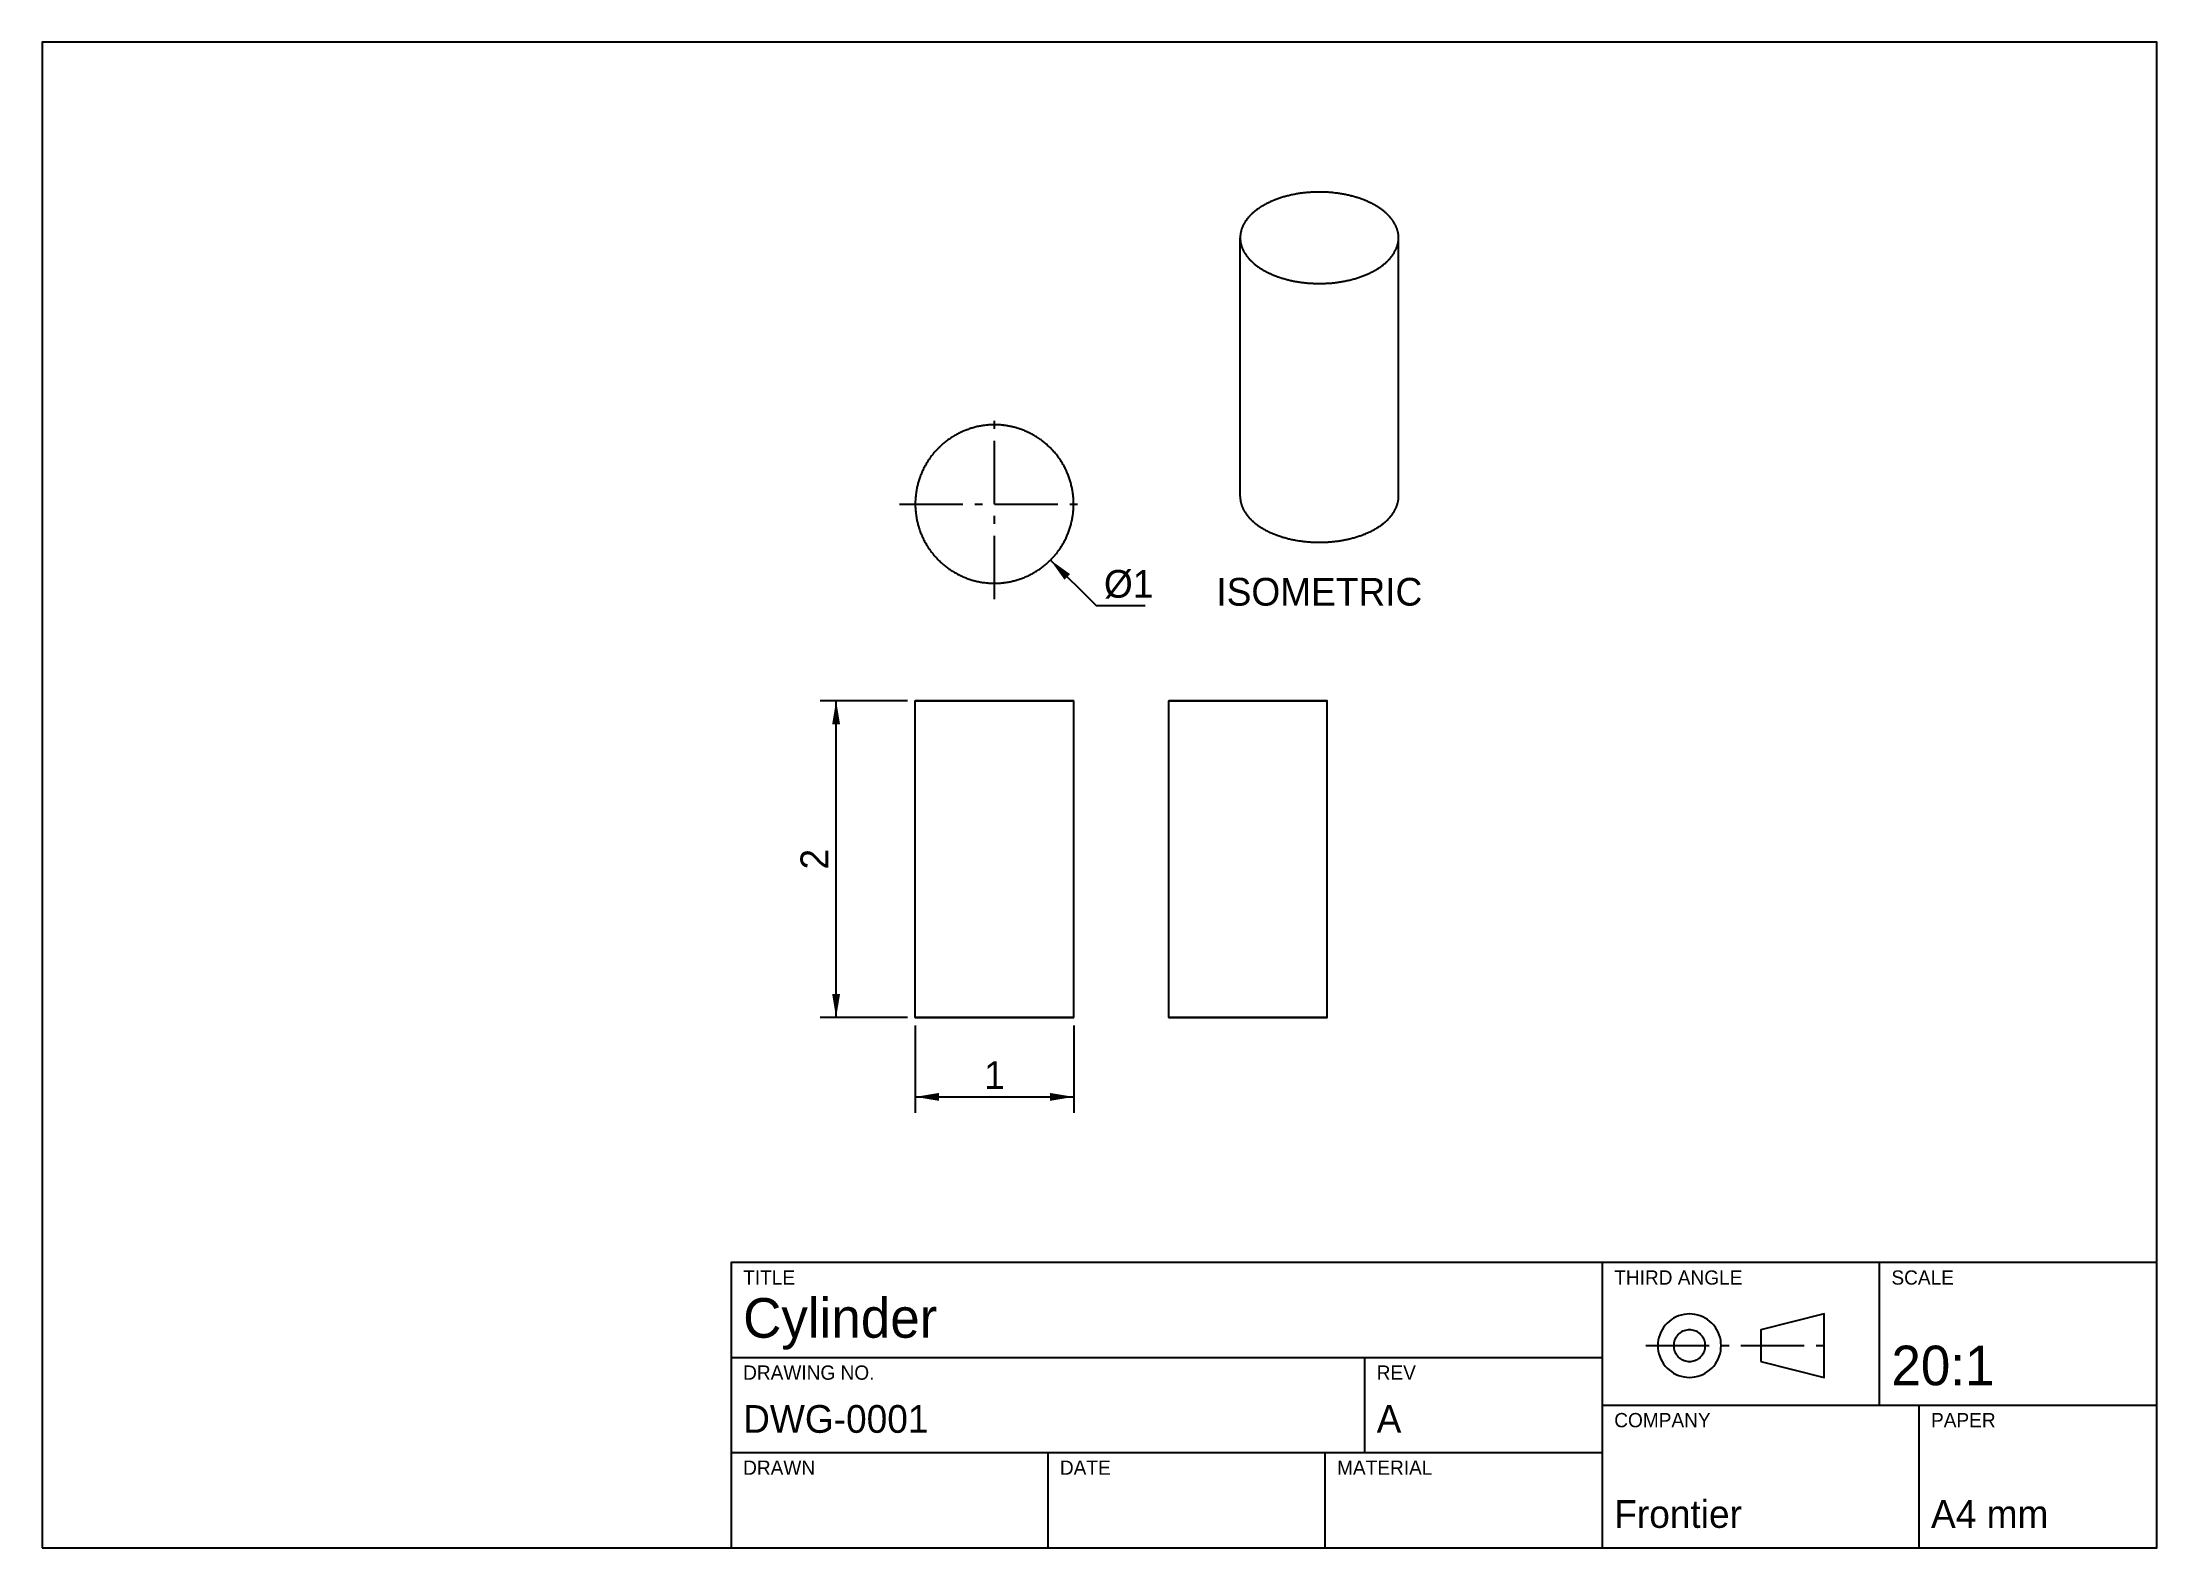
# Model space of a CAD drawing. Extents: x 20 to 287, y 10 to 200.
import ezdxf
from ezdxf.enums import TextEntityAlignment as Align

# ---------------------------------------------------------------- set-up
doc = ezdxf.new("R2010")
doc.units = 0
doc.linetypes.add('CENTER', pattern=[12, 8, -1.5, 1, -1.5])
for name, color, linetype in [('BORDER', 7, 'CONTINUOUS'), ('CENTRE', 1, 'CENTER'), ('DIMENSION', 3, 'CONTINUOUS'), ('TITLE', 7, 'CONTINUOUS'), ('VISIBLE', 7, 'CONTINUOUS')]:
    doc.layers.add(name, color=color, linetype=linetype)
doc.styles.get("Standard").update_dxf_attribs({"font": 'txt', "width": 0.6})

msp = doc.modelspace()

# ---------------------------------------------------------------- texts
at = {"layer": 'DIMENSION'}
msp.add_text('%%c1', height=3.5, dxfattribs=at).set_placement((154.06, 129.9))
msp.add_text('2', height=3.5, rotation=90, dxfattribs=at).set_placement((119.24, 96.9), align=Align.CENTER)
msp.add_text('1', height=3.5, dxfattribs=at).set_placement((140.24, 67.9), align=Align.CENTER)
at = {"layer": 'TITLE'}
msp.add_text('ISOMETRIC', height=3.5, dxfattribs=at).set_placement((181.26, 128.9), align=Align.CENTER)
for s, height, p in [('TITLE', 1.8, (108.5, 43.2)), ('THIRD ANGLE', 1.8, (218.5, 43.2)), ('SCALE', 1.8, (253.5, 43.2)), ('Cylinder', 5, (108.5, 36.5)), ('20:1', 5, (253.5, 30.5)), ('DRAWING NO.', 1.8, (108.5, 31.2)), ('REV', 1.8, (188.5, 31.2)), ('DWG-0001', 3.5, (108.5, 24.5)), ('A', 3.5, (188.5, 24.5)), ('COMPANY', 1.8, (218.5, 25.2)), ('PAPER', 1.8, (258.5, 25.2)), ('DRAWN', 1.8, (108.5, 19.2)), ('DATE', 1.8, (148.5, 19.2)), ('MATERIAL', 1.8, (183.5, 19.2)), ('Frontier', 3.5, (218.5, 12.5)), ('A4 mm', 3.5, (258.5, 12.5))]:
    msp.add_text(s, height=height, dxfattribs=at).set_placement(p)

# ---------------------------------------------------------------- linework, layer by layer
at = {"layer": 'BORDER'}
msp.add_lwpolyline([(20, 10), (287, 10), (287, 200), (20, 200), (20, 10)], dxfattribs=at)
at = {"layer": 'CENTRE'}
for p, q in [((140.24, 129.72), (140.24, 153.72)), ((128.24, 141.72), (152.24, 141.72)), ((222.5, 35.5), (246.5, 35.5))]:
    msp.add_line(p, q, dxfattribs=at)
at = {"layer": 'DIMENSION'}
for p, q in [((129.24, 116.9), (118.24, 116.9)), ((120.24, 76.9), (120.24, 116.9)), ((129.24, 76.9), (118.24, 76.9)), ((130.24, 75.9), (130.24, 64.9)), ((150.24, 75.9), (150.24, 64.9)), ((130.24, 66.9), (150.24, 66.9))]:
    msp.add_line(p, q, dxfattribs=at)
msp.add_lwpolyline([(147.31, 134.65), (153.06, 128.9), (159.26, 128.9)], dxfattribs=at)
for points in [[(147.31, 134.65), (149.07, 132.18), (149.78, 132.89)], [(120.24, 116.9), (119.74, 113.9), (120.74, 113.9)], [(120.24, 76.9), (120.74, 79.9), (119.74, 79.9)], [(130.24, 66.9), (133.24, 66.4), (133.24, 67.4)], [(150.24, 66.9), (147.24, 67.4), (147.24, 66.4)]]:
    msp.add_solid(points, dxfattribs=at)
at = {"layer": 'TITLE'}
for p, q in [((217, 10), (217, 46)), ((252, 28), (252, 46)), ((107, 34), (217, 34)), ((187, 22), (187, 34)), ((217, 28), (287, 28)), ((257, 10), (257, 28)), ((107, 22), (217, 22)), ((147, 10), (147, 22)), ((182, 10), (182, 22))]:
    msp.add_line(p, q, dxfattribs=at)
for points in [[(107, 10), (287, 10), (287, 46), (107, 46), (107, 10)], [(232, 35.5), (231.98, 35.85), (231.94, 36.19), (231.86, 36.54), (231.76, 36.87), (231.63, 37.19), (231.46, 37.5), (231.28, 37.79), (231.06, 38.07), (230.83, 38.33), (230.57, 38.56), (230.29, 38.78), (230, 38.96), (229.69, 39.13), (229.37, 39.26), (229.04, 39.36), (228.69, 39.44), (228.35, 39.48), (228, 39.5), (227.65, 39.48), (227.31, 39.44), (226.96, 39.36), (226.63, 39.26), (226.31, 39.13), (226, 38.96), (225.71, 38.78), (225.43, 38.56), (225.17, 38.33), (224.94, 38.07), (224.72, 37.79), (224.54, 37.5), (224.37, 37.19), (224.24, 36.87), (224.14, 36.54), (224.06, 36.19), (224.02, 35.85), (224, 35.5), (224.02, 35.15), (224.06, 34.81), (224.14, 34.46), (224.24, 34.13), (224.37, 33.81), (224.54, 33.5), (224.72, 33.21), (224.94, 32.93), (225.17, 32.67), (225.43, 32.44), (225.71, 32.22), (226, 32.04), (226.31, 31.87), (226.63, 31.74), (226.96, 31.64), (227.31, 31.56), (227.65, 31.52), (228, 31.5), (228.35, 31.52), (228.69, 31.56), (229.04, 31.64), (229.37, 31.74), (229.69, 31.87), (230, 32.04), (230.29, 32.22), (230.57, 32.44), (230.83, 32.67), (231.06, 32.93), (231.28, 33.21), (231.46, 33.5), (231.63, 33.81), (231.76, 34.13), (231.86, 34.46), (231.94, 34.81), (231.98, 35.15), (232, 35.5)], [(230, 35.5), (229.99, 35.67), (229.97, 35.85), (229.93, 36.02), (229.88, 36.18), (229.81, 36.35), (229.73, 36.5), (229.64, 36.65), (229.53, 36.79), (229.41, 36.91), (229.29, 37.03), (229.15, 37.14), (229, 37.23), (228.85, 37.31), (228.68, 37.38), (228.52, 37.43), (228.35, 37.47), (228.17, 37.49), (228, 37.5), (227.83, 37.49), (227.65, 37.47), (227.48, 37.43), (227.32, 37.38), (227.15, 37.31), (227, 37.23), (226.85, 37.14), (226.71, 37.03), (226.59, 36.91), (226.47, 36.79), (226.36, 36.65), (226.27, 36.5), (226.19, 36.35), (226.12, 36.18), (226.07, 36.02), (226.03, 35.85), (226.01, 35.67), (226, 35.5), (226.01, 35.33), (226.03, 35.15), (226.07, 34.98), (226.12, 34.82), (226.19, 34.65), (226.27, 34.5), (226.36, 34.35), (226.47, 34.21), (226.59, 34.09), (226.71, 33.97), (226.85, 33.86), (227, 33.77), (227.15, 33.69), (227.32, 33.62), (227.48, 33.57), (227.65, 33.53), (227.83, 33.51), (228, 33.5), (228.17, 33.51), (228.35, 33.53), (228.52, 33.57), (228.68, 33.62), (228.85, 33.69), (229, 33.77), (229.15, 33.86), (229.29, 33.97), (229.41, 34.09), (229.53, 34.21), (229.64, 34.35), (229.73, 34.5), (229.81, 34.65), (229.88, 34.82), (229.93, 34.98), (229.97, 35.15), (229.99, 35.33), (230, 35.5)], [(237, 33.5), (245, 31.5), (245, 39.5), (237, 37.5), (237, 33.5)]]:
    msp.add_lwpolyline(points, dxfattribs=at)
at = {"layer": 'VISIBLE'}
for points in [[(188.34, 171.25), (188.43, 171.3), (188.52, 171.36), (188.61, 171.42), (188.71, 171.47), (188.79, 171.53), (188.79, 171.53), (188.88, 171.59), (188.97, 171.65), (189.05, 171.71), (189.14, 171.77), (189.21, 171.83), (189.22, 171.83), (189.3, 171.89), (189.38, 171.96), (189.46, 172.02), (189.53, 172.08), (189.6, 172.14), (189.61, 172.15), (189.68, 172.21), (189.75, 172.28), (189.82, 172.35), (189.89, 172.41), (189.95, 172.47), (189.96, 172.48), (190.03, 172.55), (190.09, 172.62), (190.15, 172.68), (190.21, 172.75), (190.26, 172.81), (190.27, 172.82), (190.33, 172.89), (190.39, 172.96), (190.44, 173.04), (190.49, 173.11), (190.53, 173.17), (190.54, 173.18), (190.59, 173.25), (190.64, 173.32), (190.69, 173.4), (190.73, 173.47), (190.76, 173.53), (190.77, 173.54), (190.81, 173.62), (190.85, 173.69), (190.89, 173.77), (190.93, 173.84), (190.95, 173.9), (190.96, 173.92), (190.99, 173.99), (191.02, 174.07), (191.05, 174.14), (191.08, 174.22), (191.1, 174.27), (191.1, 174.3), (191.13, 174.37), (191.15, 174.45), (191.17, 174.53), (191.18, 174.6), (191.2, 174.66), (191.2, 174.68), (191.21, 174.76), (191.23, 174.84), (191.24, 174.91), (191.25, 174.99), (191.25, 175.04), (191.25, 175.07), (191.26, 175.15), (191.26, 175.22), (191.26, 175.3), (191.26, 175.38), (191.26, 175.43), (191.26, 175.46), (191.26, 175.53), (191.25, 175.61), (191.24, 175.69), (191.24, 175.77), (191.23, 175.81), (191.22, 175.84), (191.21, 175.92), (191.2, 176), (191.18, 176.08), (191.16, 176.15), (191.15, 176.19), (191.14, 176.23), (191.12, 176.31), (191.1, 176.38), (191.07, 176.46), (191.04, 176.53), (191.03, 176.57), (191.02, 176.61), (190.98, 176.69), (190.95, 176.76), (190.92, 176.84), (190.88, 176.91), (190.86, 176.95), (190.84, 176.99), (190.8, 177.06), (190.76, 177.13), (190.72, 177.21), (190.68, 177.28), (190.65, 177.31), (190.63, 177.35), (190.58, 177.43), (190.53, 177.5), (190.48, 177.57), (190.43, 177.64), (190.4, 177.67), (190.37, 177.71), (190.32, 177.78), (190.26, 177.85), (190.2, 177.92), (190.14, 177.99), (190.11, 178.02), (190.07, 178.06), (190.01, 178.13), (189.94, 178.2), (189.88, 178.26), (189.81, 178.33), (189.78, 178.35), (189.74, 178.4), (189.66, 178.46), (189.59, 178.53), (189.52, 178.59), (189.44, 178.66), (189.41, 178.68), (189.36, 178.72), (189.28, 178.78), (189.2, 178.84), (189.12, 178.9), (189.03, 178.97), (189.01, 178.98), (188.95, 179.03), (188.86, 179.08), (188.77, 179.14), (188.68, 179.2), (188.59, 179.26), (188.57, 179.27), (188.5, 179.32), (188.41, 179.37), (188.31, 179.43), (188.22, 179.48), (188.12, 179.53), (188.1, 179.55), (188.02, 179.59), (187.92, 179.64), (187.82, 179.69), (187.72, 179.74), (187.61, 179.79), (187.59, 179.8), (187.51, 179.84), (187.4, 179.89), (187.3, 179.93), (187.19, 179.98), (187.08, 180.03), (187.06, 180.03), (186.97, 180.07), (186.86, 180.12), (186.75, 180.16), (186.63, 180.2), (186.52, 180.24), (186.5, 180.25), (186.4, 180.28), (186.29, 180.32), (186.17, 180.36), (186.05, 180.4), (185.94, 180.43), (185.92, 180.44), (185.82, 180.47), (185.7, 180.51), (185.57, 180.54), (185.45, 180.57), (185.33, 180.6), (185.32, 180.61), (185.21, 180.64), (185.08, 180.67), (184.96, 180.69), (184.83, 180.72), (184.71, 180.75), (184.7, 180.75), (184.58, 180.78), (184.45, 180.8), (184.33, 180.83), (184.2, 180.85), (184.07, 180.87), (184.07, 180.87), (183.94, 180.89), (183.81, 180.91), (183.68, 180.93), (183.55, 180.95), (183.42, 180.97), (183.42, 180.97), (183.29, 180.98), (183.15, 181), (183.02, 181.01), (182.89, 181.03), (182.76, 181.04), (182.76, 181.04), (182.62, 181.05), (182.49, 181.06), (182.36, 181.07), (182.22, 181.08), (182.1, 181.08), (182.09, 181.08), (181.95, 181.09), (181.82, 181.09), (181.68, 181.1), (181.55, 181.1), (181.43, 181.1), (181.42, 181.1), (181.28, 181.1), (181.15, 181.1), (181.01, 181.1), (180.88, 181.1), (180.76, 181.1), (180.74, 181.1), (180.61, 181.09), (180.47, 181.09), (180.34, 181.08), (180.21, 181.07), (180.1, 181.06), (180.07, 181.06), (179.94, 181.05), (179.81, 181.04), (179.67, 181.03), (179.54, 181.02), (179.44, 181.01), (179.41, 181), (179.28, 180.99), (179.14, 180.97), (179.01, 180.96), (178.88, 180.94), (178.78, 180.92), (178.75, 180.92), (178.62, 180.9), (178.49, 180.88), (178.36, 180.86), (178.23, 180.83), (178.14, 180.81), (178.11, 180.81), (177.98, 180.78), (177.85, 180.76), (177.73, 180.73), (177.6, 180.7), (177.51, 180.68), (177.48, 180.67), (177.35, 180.64), (177.23, 180.61), (177.11, 180.58), (176.98, 180.55), (176.9, 180.53), (176.86, 180.51), (176.74, 180.48), (176.62, 180.44), (176.5, 180.41), (176.39, 180.37), (176.31, 180.35), (176.27, 180.33), (176.15, 180.29), (176.04, 180.25), (175.92, 180.21), (175.81, 180.17), (175.74, 180.14), (175.7, 180.13), (175.59, 180.08), (175.48, 180.04), (175.37, 179.99), (175.26, 179.95), (175.2, 179.92), (175.15, 179.9), (175.05, 179.85), (174.94, 179.8), (174.84, 179.75), (174.74, 179.7), (174.68, 179.68), (174.63, 179.65), (174.53, 179.6), (174.43, 179.55), (174.34, 179.49), (174.24, 179.44), (174.19, 179.41), (174.15, 179.38), (174.05, 179.33), (173.96, 179.27), (173.87, 179.22), (173.78, 179.16), (173.74, 179.13), (173.69, 179.1), (173.6, 179.04), (173.52, 178.98), (173.43, 178.92), (173.35, 178.86), (173.31, 178.83), (173.27, 178.8), (173.19, 178.73), (173.11, 178.67), (173.03, 178.61), (172.96, 178.54), (172.93, 178.52), (172.88, 178.48), (172.81, 178.41), (172.74, 178.35), (172.67, 178.28), (172.6, 178.21), (172.58, 178.19), (172.53, 178.15), (172.47, 178.08), (172.41, 178.01), (172.34, 177.94), (172.28, 177.87), (172.26, 177.85), (172.23, 177.8), (172.17, 177.73), (172.11, 177.66), (172.06, 177.59), (172.01, 177.52), (171.99, 177.49), (171.96, 177.44), (171.91, 177.37), (171.86, 177.3), (171.82, 177.23), (171.78, 177.15), (171.76, 177.13), (171.73, 177.08), (171.69, 177), (171.66, 176.93), (171.62, 176.86), (171.58, 176.78), (171.58, 176.76), (171.55, 176.71), (171.52, 176.63), (171.49, 176.55), (171.46, 176.48), (171.44, 176.4), (171.43, 176.39), (171.41, 176.33), (171.39, 176.25), (171.37, 176.17), (171.35, 176.09), (171.34, 176.02), (171.33, 176), (171.32, 175.94), (171.31, 175.86), (171.3, 175.79), (171.29, 175.71), (171.28, 175.63), (171.28, 175.62), (171.27, 175.55), (171.27, 175.48), (171.26, 175.4), (171.26, 175.32), (171.27, 175.24), (171.27, 175.23), (171.27, 175.16), (171.27, 175.09), (171.28, 175.01), (171.29, 174.93), (171.3, 174.85), (171.3, 174.85), (171.31, 174.78), (171.32, 174.7), (171.34, 174.62), (171.36, 174.55), (171.38, 174.47), (171.38, 174.46), (171.4, 174.39), (171.42, 174.32), (171.44, 174.24), (171.47, 174.16), (171.5, 174.09), (171.5, 174.09), (171.53, 174.01), (171.56, 173.94), (171.59, 173.86), (171.63, 173.79), (171.66, 173.71), (171.67, 173.71), (171.7, 173.64), (171.74, 173.56), (171.79, 173.49), (171.83, 173.42), (171.87, 173.35), (171.88, 173.34), (171.92, 173.27), (171.97, 173.2), (172.02, 173.12), (172.07, 173.05), (172.12, 172.99), (172.13, 172.98), (172.18, 172.91), (172.24, 172.84), (172.3, 172.77), (172.36, 172.7), (172.42, 172.64), (172.42, 172.63), (172.49, 172.56), (172.55, 172.5), (172.62, 172.43), (172.69, 172.36), (172.75, 172.31), (172.76, 172.3), (172.83, 172.23), (172.9, 172.16), (172.98, 172.1), (173.05, 172.04), (173.12, 171.98), (173.13, 171.97), (173.21, 171.91), (173.29, 171.85), (173.37, 171.79), (173.45, 171.72), (173.52, 171.68), (173.54, 171.66), (173.62, 171.6), (173.71, 171.55), (173.8, 171.49), (173.89, 171.43), (173.96, 171.39), (173.98, 171.37), (174.08, 171.32), (174.17, 171.26), (174.26, 171.21), (174.36, 171.15), (174.43, 171.11), (174.46, 171.1), (174.56, 171.05), (174.66, 171), (174.76, 170.94), (174.86, 170.89), (174.94, 170.86), (174.97, 170.84), (175.07, 170.8), (175.18, 170.75), (175.29, 170.7), (175.39, 170.66), (175.47, 170.63), (175.5, 170.61), (175.61, 170.57), (175.73, 170.52), (175.84, 170.48), (175.95, 170.44), (176.02, 170.41), (176.07, 170.4), (176.18, 170.36), (176.3, 170.32), (176.42, 170.28), (176.53, 170.24), (176.61, 170.22), (176.65, 170.21), (176.77, 170.17), (176.89, 170.14), (177.01, 170.1), (177.14, 170.07), (177.21, 170.05), (177.26, 170.04), (177.38, 170.01), (177.51, 169.98), (177.63, 169.95), (177.76, 169.92), (177.83, 169.91), (177.88, 169.9), (178.01, 169.87), (178.14, 169.85), (178.27, 169.82), (178.4, 169.8), (178.46, 169.79), (178.52, 169.78), (178.65, 169.76), (178.78, 169.74), (178.92, 169.72), (179.05, 169.7), (179.11, 169.69), (179.18, 169.68), (179.31, 169.67), (179.44, 169.65), (179.57, 169.64), (179.71, 169.63), (179.77, 169.62), (179.84, 169.62), (179.97, 169.6), (180.11, 169.6), (180.24, 169.59), (180.37, 169.58), (180.43, 169.58), (180.51, 169.57), (180.64, 169.57), (180.78, 169.56), (180.91, 169.56), (181.05, 169.56), (181.1, 169.56), (181.18, 169.56), (181.31, 169.56), (181.45, 169.56), (181.58, 169.56), (181.72, 169.56), (181.77, 169.56), (181.85, 169.57), (181.99, 169.57), (182.12, 169.58), (182.25, 169.58), (182.39, 169.59), (182.43, 169.6), (182.52, 169.6), (182.66, 169.61), (182.79, 169.62), (182.92, 169.64), (183.05, 169.65), (183.09, 169.65), (183.19, 169.66), (183.32, 169.68), (183.45, 169.7), (183.58, 169.71), (183.71, 169.73), (183.74, 169.74), (183.84, 169.75), (183.97, 169.77), (184.1, 169.79), (184.23, 169.82), (184.36, 169.84), (184.39, 169.84), (184.49, 169.86), (184.61, 169.89), (184.74, 169.92), (184.86, 169.94), (184.99, 169.97), (185.01, 169.98), (185.11, 170), (185.24, 170.03), (185.36, 170.06), (185.48, 170.1), (185.61, 170.13), (185.62, 170.13), (185.73, 170.16), (185.85, 170.2), (185.97, 170.23), (186.08, 170.27), (186.2, 170.31), (186.22, 170.31), (186.32, 170.35), (186.43, 170.39), (186.55, 170.43), (186.66, 170.47), (186.77, 170.51), (186.79, 170.52), (186.89, 170.56), (187, 170.6), (187.11, 170.64), (187.22, 170.69), (187.32, 170.74), (187.33, 170.74), (187.43, 170.78), (187.53, 170.83), (187.64, 170.88), (187.74, 170.93), (187.84, 170.98), (187.85, 170.98), (187.94, 171.03), (188.04, 171.09), (188.14, 171.14), (188.24, 171.19), (188.34, 171.25)], [(171.26, 142.67), (171.26, 143.15), (171.26, 143.17), (171.26, 143.66), (171.26, 143.71), (171.26, 144.17), (171.26, 144.25), (171.26, 144.68), (171.26, 144.78), (171.26, 145.19), (171.26, 145.32), (171.26, 145.71), (171.26, 145.86), (171.26, 146.22), (171.26, 146.39), (171.26, 146.73), (171.26, 146.93), (171.26, 147.24), (171.26, 147.47), (171.26, 147.75), (171.26, 148), (171.26, 148.26), (171.26, 148.54), (171.26, 148.77), (171.26, 149.08), (171.26, 149.28), (171.26, 149.61), (171.26, 149.8), (171.26, 150.15), (171.26, 150.31), (171.26, 150.68), (171.26, 150.82), (171.26, 151.22), (171.26, 151.33), (171.26, 151.76), (171.26, 151.84), (171.26, 152.29), (171.26, 152.35), (171.26, 152.83), (171.26, 152.86), (171.26, 153.37), (171.26, 153.38), (171.26, 153.89), (171.26, 153.9), (171.26, 154.4), (171.26, 154.44), (171.26, 154.91), (171.26, 154.98), (171.26, 155.42), (171.26, 155.51), (171.26, 155.93), (171.26, 156.05), (171.26, 156.44), (171.26, 156.59), (171.26, 156.95), (171.26, 157.12), (171.26, 157.47), (171.26, 157.66), (171.26, 157.98), (171.26, 158.2), (171.26, 158.49), (171.26, 158.73), (171.26, 159), (171.26, 159.27), (171.26, 159.51), (171.26, 159.8), (171.26, 160.02), (171.26, 160.34), (171.26, 160.53), (171.26, 160.88), (171.26, 161.05), (171.26, 161.41), (171.26, 161.56), (171.26, 161.95), (171.26, 162.07), (171.26, 162.49), (171.26, 162.58), (171.26, 163.02), (171.26, 163.09), (171.26, 163.56), (171.26, 163.6), (171.26, 164.1), (171.26, 164.11), (171.26, 164.62), (171.26, 164.63), (171.26, 165.14), (171.26, 165.17), (171.26, 165.65), (171.26, 165.71), (171.26, 166.16), (171.26, 166.24), (171.26, 166.67), (171.26, 166.78), (171.26, 167.18), (171.26, 167.32), (171.26, 167.69), (171.26, 167.85), (171.26, 168.2), (171.26, 168.39), (171.26, 168.72), (171.26, 168.92), (171.26, 169.23), (171.26, 169.46), (171.26, 169.74), (171.26, 170), (171.26, 170.25), (171.26, 170.53), (171.26, 170.76), (171.26, 171.07), (171.26, 171.27), (171.26, 171.61), (171.26, 171.78), (171.26, 172.14), (171.26, 172.29), (171.26, 172.68), (171.26, 172.81), (171.26, 173.22), (171.26, 173.32), (171.26, 173.75), (171.26, 173.83), (171.26, 174.29), (171.26, 174.34), (171.26, 174.83), (171.26, 174.85), (171.26, 175.33)], [(191.26, 142.67), (191.26, 143.15), (191.26, 143.17), (191.26, 143.66), (191.26, 143.71), (191.26, 144.17), (191.26, 144.25), (191.26, 144.68), (191.26, 144.78), (191.26, 145.19), (191.26, 145.32), (191.26, 145.71), (191.26, 145.86), (191.26, 146.22), (191.26, 146.39), (191.26, 146.73), (191.26, 146.93), (191.26, 147.24), (191.26, 147.47), (191.26, 147.75), (191.26, 148), (191.26, 148.26), (191.26, 148.54), (191.26, 148.77), (191.26, 149.08), (191.26, 149.28), (191.26, 149.61), (191.26, 149.8), (191.26, 150.15), (191.26, 150.31), (191.26, 150.68), (191.26, 150.82), (191.26, 151.22), (191.26, 151.33), (191.26, 151.76), (191.26, 151.84), (191.26, 152.29), (191.26, 152.35), (191.26, 152.83), (191.26, 152.86), (191.26, 153.37), (191.26, 153.38), (191.26, 153.89), (191.26, 153.9), (191.26, 154.4), (191.26, 154.44), (191.26, 154.91), (191.26, 154.98), (191.26, 155.42), (191.26, 155.51), (191.26, 155.93), (191.26, 156.05), (191.26, 156.44), (191.26, 156.59), (191.26, 156.95), (191.26, 157.12), (191.26, 157.47), (191.26, 157.66), (191.26, 157.98), (191.26, 158.2), (191.26, 158.49), (191.26, 158.73), (191.26, 159), (191.26, 159.27), (191.26, 159.51), (191.26, 159.8), (191.26, 160.02), (191.26, 160.34), (191.26, 160.53), (191.26, 160.88), (191.26, 161.05), (191.26, 161.41), (191.26, 161.56), (191.26, 161.95), (191.26, 162.07), (191.26, 162.49), (191.26, 162.58), (191.26, 163.02), (191.26, 163.09), (191.26, 163.56), (191.26, 163.6), (191.26, 164.1), (191.26, 164.11), (191.26, 164.62), (191.26, 164.63), (191.26, 165.14), (191.26, 165.17), (191.26, 165.65), (191.26, 165.71), (191.26, 166.16), (191.26, 166.24), (191.26, 166.67), (191.26, 166.78), (191.26, 167.18), (191.26, 167.32), (191.26, 167.69), (191.26, 167.85), (191.26, 168.2), (191.26, 168.39), (191.26, 168.72), (191.26, 168.92), (191.26, 169.23), (191.26, 169.46), (191.26, 169.74), (191.26, 170), (191.26, 170.25), (191.26, 170.53), (191.26, 170.76), (191.26, 171.07), (191.26, 171.27), (191.26, 171.61), (191.26, 171.78), (191.26, 172.14), (191.26, 172.29), (191.26, 172.68), (191.26, 172.81), (191.26, 173.22), (191.26, 173.32), (191.26, 173.75), (191.26, 173.83), (191.26, 174.29), (191.26, 174.34), (191.26, 174.83), (191.26, 174.85), (191.26, 175.33)], [(150.24, 141.72), (150.23, 141.86), (150.23, 141.99), (150.23, 142.13), (150.22, 142.26), (150.22, 142.26), (150.21, 142.4), (150.2, 142.53), (150.19, 142.67), (150.18, 142.8), (150.18, 142.8), (150.16, 142.93), (150.15, 143.07), (150.13, 143.2), (150.11, 143.33), (150.11, 143.33), (150.08, 143.47), (150.06, 143.6), (150.03, 143.73), (150.01, 143.86), (150.01, 143.86), (149.98, 143.99), (149.94, 144.12), (149.91, 144.25), (149.88, 144.38), (149.88, 144.38), (149.84, 144.51), (149.8, 144.64), (149.76, 144.77), (149.72, 144.89), (149.72, 144.9), (149.68, 145.03), (149.63, 145.15), (149.58, 145.28), (149.54, 145.4), (149.53, 145.4), (149.48, 145.53), (149.43, 145.65), (149.38, 145.78), (149.33, 145.89), (149.32, 145.9), (149.27, 146.02), (149.21, 146.14), (149.15, 146.26), (149.09, 146.37), (149.09, 146.38), (149.02, 146.5), (148.96, 146.62), (148.89, 146.73), (148.83, 146.84), (148.82, 146.85), (148.75, 146.97), (148.68, 147.08), (148.61, 147.19), (148.54, 147.29), (148.53, 147.31), (148.46, 147.42), (148.38, 147.53), (148.3, 147.64), (148.23, 147.73), (148.22, 147.74), (148.14, 147.85), (148.06, 147.96), (147.97, 148.06), (147.9, 148.15), (147.89, 148.16), (147.8, 148.27), (147.71, 148.37), (147.62, 148.47), (147.54, 148.55), (147.53, 148.57), (147.44, 148.66), (147.34, 148.76), (147.25, 148.86), (147.16, 148.94), (147.15, 148.95), (147.05, 149.04), (146.95, 149.13), (146.85, 149.22), (146.77, 149.3), (146.75, 149.31), (146.65, 149.4), (146.55, 149.48), (146.44, 149.57), (146.35, 149.64), (146.33, 149.65), (146.23, 149.73), (146.12, 149.81), (146.01, 149.89), (145.92, 149.95), (145.9, 149.97), (145.79, 150.04), (145.68, 150.12), (145.56, 150.19), (145.47, 150.25), (145.45, 150.26), (145.33, 150.33), (145.22, 150.4), (145.1, 150.46), (145, 150.52), (144.98, 150.53), (144.86, 150.59), (144.74, 150.65), (144.62, 150.71), (144.52, 150.76), (144.5, 150.77), (144.38, 150.83), (144.26, 150.88), (144.13, 150.93), (144.03, 150.98), (144.01, 150.99), (143.88, 151.04), (143.76, 151.08), (143.63, 151.13), (143.53, 151.17), (143.5, 151.18), (143.38, 151.22), (143.25, 151.26), (143.12, 151.3), (143.02, 151.33), (142.99, 151.34), (142.86, 151.37), (142.73, 151.41), (142.6, 151.44), (142.5, 151.47), (142.47, 151.47), (142.34, 151.5), (142.21, 151.53), (142.08, 151.55), (141.97, 151.57), (141.94, 151.58), (141.81, 151.6), (141.68, 151.62), (141.54, 151.64), (141.44, 151.65), (141.41, 151.66), (141.28, 151.67), (141.14, 151.68), (141.01, 151.7), (140.91, 151.7), (140.87, 151.7), (140.74, 151.71), (140.61, 151.72), (140.47, 151.72), (140.37, 151.72), (140.34, 151.72), (140.2, 151.72), (140.07, 151.72), (139.93, 151.72), (139.83, 151.72), (139.8, 151.72), (139.66, 151.71), (139.53, 151.7), (139.4, 151.69), (139.3, 151.68), (139.26, 151.68), (139.13, 151.66), (138.99, 151.65), (138.86, 151.63), (138.76, 151.62), (138.73, 151.61), (138.6, 151.59), (138.46, 151.57), (138.33, 151.54), (138.24, 151.52), (138.2, 151.52), (138.07, 151.49), (137.94, 151.46), (137.8, 151.43), (137.71, 151.4), (137.67, 151.39), (137.54, 151.36), (137.42, 151.32), (137.29, 151.28), (137.2, 151.25), (137.16, 151.24), (137.03, 151.2), (136.9, 151.15), (136.78, 151.11), (136.69, 151.08), (136.65, 151.06), (136.53, 151.01), (136.4, 150.96), (136.28, 150.91), (136.19, 150.87), (136.15, 150.85), (136.03, 150.8), (135.91, 150.74), (135.79, 150.68), (135.71, 150.64), (135.67, 150.62), (135.55, 150.56), (135.43, 150.5), (135.31, 150.43), (135.24, 150.39), (135.2, 150.36), (135.08, 150.29), (134.97, 150.22), (134.85, 150.15), (134.78, 150.1), (134.74, 150.08), (134.63, 150), (134.52, 149.93), (134.41, 149.85), (134.34, 149.8), (134.3, 149.77), (134.19, 149.69), (134.08, 149.61), (133.98, 149.53), (133.91, 149.47), (133.87, 149.44), (133.77, 149.35), (133.67, 149.27), (133.57, 149.18), (133.5, 149.12), (133.47, 149.09), (133.37, 149), (133.27, 148.9), (133.18, 148.81), (133.12, 148.75), (133.08, 148.71), (132.99, 148.62), (132.9, 148.52), (132.81, 148.42), (132.75, 148.36), (132.72, 148.32), (132.63, 148.22), (132.54, 148.11), (132.46, 148.01), (132.41, 147.94), (132.37, 147.9), (132.29, 147.8), (132.21, 147.69), (132.13, 147.58), (132.08, 147.52), (132.05, 147.47), (131.98, 147.36), (131.9, 147.25), (131.83, 147.14), (131.78, 147.07), (131.75, 147.02), (131.68, 146.91), (131.62, 146.79), (131.55, 146.68), (131.51, 146.61), (131.48, 146.56), (131.42, 146.44), (131.35, 146.32), (131.29, 146.2), (131.26, 146.13), (131.23, 146.08), (131.18, 145.96), (131.12, 145.84), (131.07, 145.71), (131.04, 145.64), (131.01, 145.59), (130.96, 145.47), (130.91, 145.34), (130.86, 145.22), (130.84, 145.15), (130.82, 145.09), (130.77, 144.96), (130.73, 144.83), (130.69, 144.71), (130.67, 144.64), (130.65, 144.58), (130.61, 144.45), (130.58, 144.32), (130.54, 144.19), (130.53, 144.12), (130.51, 144.06), (130.48, 143.93), (130.45, 143.8), (130.43, 143.66), (130.41, 143.59), (130.4, 143.53), (130.38, 143.4), (130.36, 143.27), (130.34, 143.13), (130.33, 143.06), (130.32, 143), (130.3, 142.87), (130.29, 142.73), (130.27, 142.6), (130.27, 142.53), (130.26, 142.46), (130.25, 142.33), (130.25, 142.2), (130.24, 142.06), (130.24, 141.99), (130.24, 141.93), (130.24, 141.79), (130.24, 141.66), (130.24, 141.52), (130.24, 141.46), (130.24, 141.39), (130.25, 141.25), (130.25, 141.12), (130.26, 140.99), (130.27, 140.92), (130.27, 140.85), (130.29, 140.72), (130.3, 140.58), (130.32, 140.45), (130.33, 140.39), (130.34, 140.32), (130.36, 140.18), (130.38, 140.05), (130.4, 139.92), (130.41, 139.86), (130.43, 139.79), (130.45, 139.65), (130.48, 139.52), (130.51, 139.39), (130.53, 139.33), (130.54, 139.26), (130.58, 139.13), (130.61, 139), (130.65, 138.87), (130.67, 138.81), (130.69, 138.74), (130.73, 138.62), (130.77, 138.49), (130.82, 138.36), (130.84, 138.3), (130.86, 138.23), (130.91, 138.11), (130.96, 137.98), (131.01, 137.86), (131.04, 137.81), (131.07, 137.74), (131.12, 137.61), (131.18, 137.49), (131.23, 137.37), (131.26, 137.32), (131.29, 137.25), (131.35, 137.13), (131.42, 137.01), (131.48, 136.89), (131.51, 136.84), (131.55, 136.77), (131.62, 136.66), (131.68, 136.54), (131.75, 136.43), (131.78, 136.38), (131.83, 136.31), (131.9, 136.2), (131.98, 136.09), (132.05, 135.98), (132.08, 135.93), (132.13, 135.87), (132.21, 135.76), (132.29, 135.65), (132.37, 135.55), (132.41, 135.51), (132.46, 135.44), (132.54, 135.34), (132.63, 135.23), (132.72, 135.13), (132.75, 135.09), (132.81, 135.03), (132.9, 134.93), (132.99, 134.83), (133.08, 134.74), (133.12, 134.7), (133.18, 134.64), (133.27, 134.55), (133.37, 134.45), (133.47, 134.36), (133.5, 134.33), (133.57, 134.27), (133.67, 134.18), (133.77, 134.1), (133.87, 134.01), (133.91, 133.98), (133.98, 133.92), (134.08, 133.84), (134.19, 133.76), (134.3, 133.68), (134.34, 133.65), (134.41, 133.6), (134.52, 133.52), (134.63, 133.45), (134.74, 133.37), (134.78, 133.35), (134.85, 133.3), (134.97, 133.23), (135.08, 133.16), (135.2, 133.09), (135.24, 133.06), (135.31, 133.02), (135.43, 132.95), (135.55, 132.89), (135.67, 132.83), (135.71, 132.81), (135.79, 132.77), (135.91, 132.71), (136.03, 132.65), (136.15, 132.6), (136.19, 132.58), (136.28, 132.54), (136.4, 132.49), (136.53, 132.44), (136.65, 132.39), (136.69, 132.37), (136.78, 132.34), (136.9, 132.3), (137.03, 132.25), (137.16, 132.21), (137.2, 132.2), (137.29, 132.17), (137.42, 132.13), (137.54, 132.09), (137.67, 132.06), (137.71, 132.05), (137.8, 132.02), (137.94, 131.99), (138.07, 131.96), (138.2, 131.93), (138.24, 131.93), (138.33, 131.91), (138.46, 131.88), (138.6, 131.86), (138.73, 131.84), (138.76, 131.83), (138.86, 131.82), (138.99, 131.8), (139.13, 131.79), (139.26, 131.77), (139.3, 131.77), (139.4, 131.76), (139.53, 131.75), (139.66, 131.74), (139.8, 131.73), (139.83, 131.73), (139.93, 131.73), (140.07, 131.73), (140.2, 131.73), (140.34, 131.73), (140.37, 131.73), (140.47, 131.73), (140.61, 131.73), (140.74, 131.74), (140.87, 131.75), (140.91, 131.75), (141.01, 131.75), (141.14, 131.77), (141.28, 131.78), (141.41, 131.79), (141.44, 131.8), (141.54, 131.81), (141.68, 131.83), (141.81, 131.85), (141.94, 131.87), (141.97, 131.88), (142.08, 131.9), (142.21, 131.92), (142.34, 131.95), (142.47, 131.98), (142.5, 131.98), (142.6, 132.01), (142.73, 132.04), (142.86, 132.08), (142.99, 132.11), (143.02, 132.12), (143.12, 132.15), (143.25, 132.19), (143.38, 132.23), (143.5, 132.27), (143.53, 132.28), (143.63, 132.32), (143.76, 132.37), (143.88, 132.41), (144.01, 132.46), (144.03, 132.47), (144.13, 132.52), (144.26, 132.57), (144.38, 132.62), (144.5, 132.68), (144.52, 132.69), (144.62, 132.74), (144.74, 132.8), (144.86, 132.86), (144.98, 132.92), (145, 132.93), (145.1, 132.99), (145.22, 133.05), (145.33, 133.12), (145.45, 133.19), (145.47, 133.2), (145.56, 133.26), (145.68, 133.33), (145.79, 133.41), (145.9, 133.48), (145.92, 133.5), (146.01, 133.56), (146.12, 133.64), (146.23, 133.72), (146.33, 133.8), (146.35, 133.81), (146.44, 133.88), (146.55, 133.97), (146.65, 134.05), (146.75, 134.14), (146.77, 134.15), (146.85, 134.23), (146.95, 134.32), (147.05, 134.41), (147.15, 134.5), (147.16, 134.51), (147.25, 134.59), (147.34, 134.69), (147.44, 134.79), (147.53, 134.88), (147.54, 134.9), (147.62, 134.98), (147.71, 135.08), (147.8, 135.18), (147.89, 135.29), (147.9, 135.3), (147.97, 135.39), (148.06, 135.49), (148.14, 135.6), (148.22, 135.71), (148.23, 135.72), (148.3, 135.81), (148.38, 135.92), (148.46, 136.03), (148.53, 136.14), (148.54, 136.16), (148.61, 136.26), (148.68, 136.37), (148.75, 136.48), (148.82, 136.6), (148.83, 136.61), (148.89, 136.72), (148.96, 136.83), (149.02, 136.95), (149.09, 137.07), (149.09, 137.08), (149.15, 137.19), (149.21, 137.31), (149.27, 137.43), (149.32, 137.55), (149.33, 137.56), (149.38, 137.67), (149.43, 137.8), (149.48, 137.92), (149.53, 138.05), (149.54, 138.05), (149.58, 138.17), (149.63, 138.3), (149.68, 138.42), (149.72, 138.55), (149.72, 138.56), (149.76, 138.68), (149.8, 138.81), (149.84, 138.94), (149.88, 139.07), (149.88, 139.07), (149.91, 139.2), (149.94, 139.33), (149.98, 139.46), (150.01, 139.59), (150.01, 139.59), (150.03, 139.72), (150.06, 139.85), (150.08, 139.98), (150.11, 140.12), (150.11, 140.12), (150.13, 140.25), (150.15, 140.38), (150.16, 140.52), (150.18, 140.65), (150.18, 140.65), (150.19, 140.78), (150.2, 140.92), (150.21, 141.05), (150.22, 141.19), (150.22, 141.19), (150.23, 141.32), (150.23, 141.46), (150.23, 141.59), (150.24, 141.72)], [(150.24, 141.72), (150.23, 141.86), (150.23, 141.99), (150.23, 142.13), (150.22, 142.26), (150.22, 142.26), (150.21, 142.4), (150.2, 142.53), (150.19, 142.67), (150.18, 142.8), (150.18, 142.8), (150.16, 142.93), (150.15, 143.07), (150.13, 143.2), (150.11, 143.33), (150.11, 143.33), (150.08, 143.47), (150.06, 143.6), (150.03, 143.73), (150.01, 143.86), (150.01, 143.86), (149.98, 143.99), (149.94, 144.12), (149.91, 144.25), (149.88, 144.38), (149.88, 144.38), (149.84, 144.51), (149.8, 144.64), (149.76, 144.77), (149.72, 144.89), (149.72, 144.9), (149.68, 145.03), (149.63, 145.15), (149.58, 145.28), (149.54, 145.4), (149.53, 145.4), (149.48, 145.53), (149.43, 145.65), (149.38, 145.78), (149.33, 145.89), (149.32, 145.9), (149.27, 146.02), (149.21, 146.14), (149.15, 146.26), (149.09, 146.37), (149.09, 146.38), (149.02, 146.5), (148.96, 146.62), (148.89, 146.73), (148.83, 146.84), (148.82, 146.85), (148.75, 146.97), (148.68, 147.08), (148.61, 147.19), (148.54, 147.29), (148.53, 147.31), (148.46, 147.42), (148.38, 147.53), (148.3, 147.64), (148.23, 147.73), (148.22, 147.74), (148.14, 147.85), (148.06, 147.96), (147.97, 148.06), (147.9, 148.15), (147.89, 148.16), (147.8, 148.27), (147.71, 148.37), (147.62, 148.47), (147.54, 148.55), (147.53, 148.57), (147.44, 148.66), (147.34, 148.76), (147.25, 148.86), (147.16, 148.94), (147.15, 148.95), (147.05, 149.04), (146.95, 149.13), (146.85, 149.22), (146.77, 149.3), (146.75, 149.31), (146.65, 149.4), (146.55, 149.48), (146.44, 149.57), (146.35, 149.64), (146.33, 149.65), (146.23, 149.73), (146.12, 149.81), (146.01, 149.89), (145.92, 149.95), (145.9, 149.97), (145.79, 150.04), (145.68, 150.12), (145.56, 150.19), (145.47, 150.25), (145.45, 150.26), (145.33, 150.33), (145.22, 150.4), (145.1, 150.46), (145, 150.52), (144.98, 150.53), (144.86, 150.59), (144.74, 150.65), (144.62, 150.71), (144.52, 150.76), (144.5, 150.77), (144.38, 150.83), (144.26, 150.88), (144.13, 150.93), (144.03, 150.98), (144.01, 150.99), (143.88, 151.04), (143.76, 151.08), (143.63, 151.13), (143.53, 151.17), (143.5, 151.18), (143.38, 151.22), (143.25, 151.26), (143.12, 151.3), (143.02, 151.33), (142.99, 151.34), (142.86, 151.37), (142.73, 151.41), (142.6, 151.44), (142.5, 151.47), (142.47, 151.47), (142.34, 151.5), (142.21, 151.53), (142.08, 151.55), (141.97, 151.57), (141.94, 151.58), (141.81, 151.6), (141.68, 151.62), (141.54, 151.64), (141.44, 151.65), (141.41, 151.66), (141.28, 151.67), (141.14, 151.68), (141.01, 151.7), (140.91, 151.7), (140.87, 151.7), (140.74, 151.71), (140.61, 151.72), (140.47, 151.72), (140.37, 151.72), (140.34, 151.72), (140.2, 151.72), (140.07, 151.72), (139.93, 151.72), (139.83, 151.72), (139.8, 151.72), (139.66, 151.71), (139.53, 151.7), (139.4, 151.69), (139.3, 151.68), (139.26, 151.68), (139.13, 151.66), (138.99, 151.65), (138.86, 151.63), (138.76, 151.62), (138.73, 151.61), (138.6, 151.59), (138.46, 151.57), (138.33, 151.54), (138.24, 151.52), (138.2, 151.52), (138.07, 151.49), (137.94, 151.46), (137.8, 151.43), (137.71, 151.4), (137.67, 151.39), (137.54, 151.36), (137.42, 151.32), (137.29, 151.28), (137.2, 151.25), (137.16, 151.24), (137.03, 151.2), (136.9, 151.15), (136.78, 151.11), (136.69, 151.08), (136.65, 151.06), (136.53, 151.01), (136.4, 150.96), (136.28, 150.91), (136.19, 150.87), (136.15, 150.85), (136.03, 150.8), (135.91, 150.74), (135.79, 150.68), (135.71, 150.64), (135.67, 150.62), (135.55, 150.56), (135.43, 150.5), (135.31, 150.43), (135.24, 150.39), (135.2, 150.36), (135.08, 150.29), (134.97, 150.22), (134.85, 150.15), (134.78, 150.1), (134.74, 150.08), (134.63, 150), (134.52, 149.93), (134.41, 149.85), (134.34, 149.8), (134.3, 149.77), (134.19, 149.69), (134.08, 149.61), (133.98, 149.53), (133.91, 149.47), (133.87, 149.44), (133.77, 149.35), (133.67, 149.27), (133.57, 149.18), (133.5, 149.12), (133.47, 149.09), (133.37, 149), (133.27, 148.9), (133.18, 148.81), (133.12, 148.75), (133.08, 148.71), (132.99, 148.62), (132.9, 148.52), (132.81, 148.42), (132.75, 148.36), (132.72, 148.32), (132.63, 148.22), (132.54, 148.11), (132.46, 148.01), (132.41, 147.94), (132.37, 147.9), (132.29, 147.8), (132.21, 147.69), (132.13, 147.58), (132.08, 147.52), (132.05, 147.47), (131.98, 147.36), (131.9, 147.25), (131.83, 147.14), (131.78, 147.07), (131.75, 147.02), (131.68, 146.91), (131.62, 146.79), (131.55, 146.68), (131.51, 146.61), (131.48, 146.56), (131.42, 146.44), (131.35, 146.32), (131.29, 146.2), (131.26, 146.13), (131.23, 146.08), (131.18, 145.96), (131.12, 145.84), (131.07, 145.71), (131.04, 145.64), (131.01, 145.59), (130.96, 145.47), (130.91, 145.34), (130.86, 145.22), (130.84, 145.15), (130.82, 145.09), (130.77, 144.96), (130.73, 144.83), (130.69, 144.71), (130.67, 144.64), (130.65, 144.58), (130.61, 144.45), (130.58, 144.32), (130.54, 144.19), (130.53, 144.12), (130.51, 144.06), (130.48, 143.93), (130.45, 143.8), (130.43, 143.66), (130.41, 143.59), (130.4, 143.53), (130.38, 143.4), (130.36, 143.27), (130.34, 143.13), (130.33, 143.06), (130.32, 143), (130.3, 142.87), (130.29, 142.73), (130.27, 142.6), (130.27, 142.53), (130.26, 142.46), (130.25, 142.33), (130.25, 142.2), (130.24, 142.06), (130.24, 141.99), (130.24, 141.93), (130.24, 141.79), (130.24, 141.66), (130.24, 141.52), (130.24, 141.46), (130.24, 141.39), (130.25, 141.25), (130.25, 141.12), (130.26, 140.99), (130.27, 140.92), (130.27, 140.85), (130.29, 140.72), (130.3, 140.58), (130.32, 140.45), (130.33, 140.39), (130.34, 140.32), (130.36, 140.18), (130.38, 140.05), (130.4, 139.92), (130.41, 139.86), (130.43, 139.79), (130.45, 139.65), (130.48, 139.52), (130.51, 139.39), (130.53, 139.33), (130.54, 139.26), (130.58, 139.13), (130.61, 139), (130.65, 138.87), (130.67, 138.81), (130.69, 138.74), (130.73, 138.62), (130.77, 138.49), (130.82, 138.36), (130.84, 138.3), (130.86, 138.23), (130.91, 138.11), (130.96, 137.98), (131.01, 137.86), (131.04, 137.81), (131.07, 137.74), (131.12, 137.61), (131.18, 137.49), (131.23, 137.37), (131.26, 137.32), (131.29, 137.25), (131.35, 137.13), (131.42, 137.01), (131.48, 136.89), (131.51, 136.84), (131.55, 136.77), (131.62, 136.66), (131.68, 136.54), (131.75, 136.43), (131.78, 136.38), (131.83, 136.31), (131.9, 136.2), (131.98, 136.09), (132.05, 135.98), (132.08, 135.93), (132.13, 135.87), (132.21, 135.76), (132.29, 135.65), (132.37, 135.55), (132.41, 135.51), (132.46, 135.44), (132.54, 135.34), (132.63, 135.23), (132.72, 135.13), (132.75, 135.09), (132.81, 135.03), (132.9, 134.93), (132.99, 134.83), (133.08, 134.74), (133.12, 134.7), (133.18, 134.64), (133.27, 134.55), (133.37, 134.45), (133.47, 134.36), (133.5, 134.33), (133.57, 134.27), (133.67, 134.18), (133.77, 134.1), (133.87, 134.01), (133.91, 133.98), (133.98, 133.92), (134.08, 133.84), (134.19, 133.76), (134.3, 133.68), (134.34, 133.65), (134.41, 133.6), (134.52, 133.52), (134.63, 133.45), (134.74, 133.37), (134.78, 133.35), (134.85, 133.3), (134.97, 133.23), (135.08, 133.16), (135.2, 133.09), (135.24, 133.06), (135.31, 133.02), (135.43, 132.95), (135.55, 132.89), (135.67, 132.83), (135.71, 132.81), (135.79, 132.77), (135.91, 132.71), (136.03, 132.65), (136.15, 132.6), (136.19, 132.58), (136.28, 132.54), (136.4, 132.49), (136.53, 132.44), (136.65, 132.39), (136.69, 132.37), (136.78, 132.34), (136.9, 132.3), (137.03, 132.25), (137.16, 132.21), (137.2, 132.2), (137.29, 132.17), (137.42, 132.13), (137.54, 132.09), (137.67, 132.06), (137.71, 132.05), (137.8, 132.02), (137.94, 131.99), (138.07, 131.96), (138.2, 131.93), (138.24, 131.93), (138.33, 131.91), (138.46, 131.88), (138.6, 131.86), (138.73, 131.84), (138.76, 131.83), (138.86, 131.82), (138.99, 131.8), (139.13, 131.79), (139.26, 131.77), (139.3, 131.77), (139.4, 131.76), (139.53, 131.75), (139.66, 131.74), (139.8, 131.73), (139.83, 131.73), (139.93, 131.73), (140.07, 131.73), (140.2, 131.73), (140.34, 131.73), (140.37, 131.73), (140.47, 131.73), (140.61, 131.73), (140.74, 131.74), (140.87, 131.75), (140.91, 131.75), (141.01, 131.75), (141.14, 131.77), (141.28, 131.78), (141.41, 131.79), (141.44, 131.8), (141.54, 131.81), (141.68, 131.83), (141.81, 131.85), (141.94, 131.87), (141.97, 131.88), (142.08, 131.9), (142.21, 131.92), (142.34, 131.95), (142.47, 131.98), (142.5, 131.98), (142.6, 132.01), (142.73, 132.04), (142.86, 132.08), (142.99, 132.11), (143.02, 132.12), (143.12, 132.15), (143.25, 132.19), (143.38, 132.23), (143.5, 132.27), (143.53, 132.28), (143.63, 132.32), (143.76, 132.37), (143.88, 132.41), (144.01, 132.46), (144.03, 132.47), (144.13, 132.52), (144.26, 132.57), (144.38, 132.62), (144.5, 132.68), (144.52, 132.69), (144.62, 132.74), (144.74, 132.8), (144.86, 132.86), (144.98, 132.92), (145, 132.93), (145.1, 132.99), (145.22, 133.05), (145.33, 133.12), (145.45, 133.19), (145.47, 133.2), (145.56, 133.26), (145.68, 133.33), (145.79, 133.41), (145.9, 133.48), (145.92, 133.5), (146.01, 133.56), (146.12, 133.64), (146.23, 133.72), (146.33, 133.8), (146.35, 133.81), (146.44, 133.88), (146.55, 133.97), (146.65, 134.05), (146.75, 134.14), (146.77, 134.15), (146.85, 134.23), (146.95, 134.32), (147.05, 134.41), (147.15, 134.5), (147.16, 134.51), (147.25, 134.59), (147.34, 134.69), (147.44, 134.79), (147.53, 134.88), (147.54, 134.9), (147.62, 134.98), (147.71, 135.08), (147.8, 135.18), (147.89, 135.29), (147.9, 135.3), (147.97, 135.39), (148.06, 135.49), (148.14, 135.6), (148.22, 135.71), (148.23, 135.72), (148.3, 135.81), (148.38, 135.92), (148.46, 136.03), (148.53, 136.14), (148.54, 136.16), (148.61, 136.26), (148.68, 136.37), (148.75, 136.48), (148.82, 136.6), (148.83, 136.61), (148.89, 136.72), (148.96, 136.83), (149.02, 136.95), (149.09, 137.07), (149.09, 137.08), (149.15, 137.19), (149.21, 137.31), (149.27, 137.43), (149.32, 137.55), (149.33, 137.56), (149.38, 137.67), (149.43, 137.8), (149.48, 137.92), (149.53, 138.05), (149.54, 138.05), (149.58, 138.17), (149.63, 138.3), (149.68, 138.42), (149.72, 138.55), (149.72, 138.56), (149.76, 138.68), (149.8, 138.81), (149.84, 138.94), (149.88, 139.07), (149.88, 139.07), (149.91, 139.2), (149.94, 139.33), (149.98, 139.46), (150.01, 139.59), (150.01, 139.59), (150.03, 139.72), (150.06, 139.85), (150.08, 139.98), (150.11, 140.12), (150.11, 140.12), (150.13, 140.25), (150.15, 140.38), (150.16, 140.52), (150.18, 140.65), (150.18, 140.65), (150.19, 140.78), (150.2, 140.92), (150.21, 141.05), (150.22, 141.19), (150.22, 141.19), (150.23, 141.32), (150.23, 141.46), (150.23, 141.59), (150.24, 141.72)], [(171.26, 142.67), (171.26, 142.66), (171.27, 142.58), (171.27, 142.57), (171.27, 142.5), (171.27, 142.43), (171.28, 142.35), (171.29, 142.27), (171.3, 142.19), (171.3, 142.19), (171.31, 142.12), (171.32, 142.04), (171.34, 141.96), (171.36, 141.89), (171.38, 141.81), (171.38, 141.8), (171.4, 141.73), (171.42, 141.66), (171.44, 141.58), (171.47, 141.5), (171.5, 141.43), (171.5, 141.43), (171.53, 141.35), (171.56, 141.28), (171.59, 141.2), (171.63, 141.13), (171.66, 141.05), (171.67, 141.05), (171.7, 140.98), (171.74, 140.9), (171.79, 140.83), (171.83, 140.76), (171.87, 140.69), (171.88, 140.68), (171.92, 140.61), (171.97, 140.54), (172.02, 140.47), (172.07, 140.39), (172.12, 140.33), (172.13, 140.32), (172.18, 140.25), (172.24, 140.18), (172.3, 140.11), (172.36, 140.04), (172.42, 139.98), (172.42, 139.97), (172.49, 139.9), (172.55, 139.84), (172.62, 139.77), (172.69, 139.7), (172.75, 139.65), (172.76, 139.64), (172.83, 139.57), (172.9, 139.5), (172.98, 139.44), (173.05, 139.38), (173.12, 139.32), (173.13, 139.31), (173.21, 139.25), (173.29, 139.19), (173.37, 139.13), (173.45, 139.06), (173.52, 139.02), (173.54, 139), (173.62, 138.94), (173.71, 138.89), (173.8, 138.83), (173.89, 138.77), (173.96, 138.73), (173.98, 138.71), (174.08, 138.66), (174.17, 138.6), (174.26, 138.55), (174.36, 138.49), (174.43, 138.45), (174.46, 138.44), (174.56, 138.39), (174.66, 138.34), (174.76, 138.28), (174.86, 138.23), (174.94, 138.2), (174.97, 138.18), (175.07, 138.14), (175.18, 138.09), (175.29, 138.04), (175.39, 138), (175.47, 137.97), (175.5, 137.95), (175.61, 137.91), (175.73, 137.86), (175.84, 137.82), (175.95, 137.78), (176.02, 137.75), (176.07, 137.74), (176.18, 137.7), (176.3, 137.66), (176.42, 137.62), (176.53, 137.58), (176.61, 137.56), (176.65, 137.55), (176.77, 137.51), (176.89, 137.48), (177.01, 137.44), (177.14, 137.41), (177.21, 137.39), (177.26, 137.38), (177.38, 137.35), (177.51, 137.32), (177.63, 137.29), (177.76, 137.26), (177.83, 137.25), (177.88, 137.24), (178.01, 137.21), (178.14, 137.19), (178.27, 137.16), (178.4, 137.14), (178.46, 137.13), (178.52, 137.12), (178.65, 137.1), (178.78, 137.08), (178.92, 137.06), (179.05, 137.04), (179.11, 137.03), (179.18, 137.02), (179.31, 137.01), (179.44, 136.99), (179.57, 136.98), (179.71, 136.97), (179.77, 136.96), (179.84, 136.96), (179.97, 136.94), (180.11, 136.94), (180.24, 136.93), (180.37, 136.92), (180.43, 136.92), (180.51, 136.91), (180.64, 136.91), (180.78, 136.9), (180.91, 136.9), (181.05, 136.9), (181.1, 136.9), (181.18, 136.9), (181.31, 136.9), (181.45, 136.9), (181.58, 136.9), (181.72, 136.9), (181.77, 136.9), (181.85, 136.91), (181.99, 136.91), (182.12, 136.92), (182.25, 136.92), (182.39, 136.93), (182.43, 136.94), (182.52, 136.94), (182.66, 136.95), (182.79, 136.96), (182.92, 136.98), (183.05, 136.99), (183.09, 136.99), (183.19, 137), (183.32, 137.02), (183.45, 137.04), (183.58, 137.05), (183.71, 137.07), (183.74, 137.08), (183.84, 137.09), (183.97, 137.11), (184.1, 137.13), (184.23, 137.16), (184.36, 137.18), (184.39, 137.19), (184.49, 137.2), (184.61, 137.23), (184.74, 137.26), (184.86, 137.28), (184.99, 137.31), (185.01, 137.32), (185.11, 137.34), (185.24, 137.37), (185.36, 137.4), (185.48, 137.44), (185.61, 137.47), (185.62, 137.47), (185.73, 137.5), (185.85, 137.54), (185.97, 137.57), (186.08, 137.61), (186.2, 137.65), (186.22, 137.65), (186.32, 137.69), (186.43, 137.73), (186.55, 137.77), (186.66, 137.81), (186.77, 137.85), (186.79, 137.86), (186.89, 137.9), (187, 137.94), (187.11, 137.98), (187.22, 138.03), (187.32, 138.08), (187.33, 138.08), (187.43, 138.12), (187.53, 138.17), (187.64, 138.22), (187.74, 138.27), (187.84, 138.32), (187.85, 138.32), (187.94, 138.37), (188.04, 138.43), (188.14, 138.48), (188.24, 138.53), (188.34, 138.59)], [(188.34, 138.59), (188.43, 138.64), (188.52, 138.7), (188.61, 138.76), (188.71, 138.81), (188.79, 138.87), (188.79, 138.87), (188.88, 138.93), (188.97, 138.99), (189.05, 139.05), (189.14, 139.11), (189.21, 139.17), (189.22, 139.17), (189.3, 139.23), (189.38, 139.3), (189.46, 139.36), (189.53, 139.42), (189.6, 139.48), (189.61, 139.49), (189.68, 139.55), (189.75, 139.62), (189.82, 139.69), (189.89, 139.75), (189.95, 139.81), (189.96, 139.82), (190.03, 139.89), (190.09, 139.96), (190.15, 140.02), (190.21, 140.09), (190.26, 140.15), (190.27, 140.16), (190.33, 140.23), (190.39, 140.3), (190.44, 140.38), (190.49, 140.45), (190.53, 140.51), (190.54, 140.52), (190.59, 140.59), (190.64, 140.66), (190.69, 140.74), (190.73, 140.81), (190.76, 140.87), (190.77, 140.88), (190.81, 140.96), (190.85, 141.03), (190.89, 141.11), (190.93, 141.18), (190.95, 141.24), (190.96, 141.26), (190.99, 141.33), (191.02, 141.41), (191.05, 141.48), (191.08, 141.56), (191.1, 141.61), (191.1, 141.64), (191.13, 141.71), (191.15, 141.79), (191.17, 141.87), (191.18, 141.94), (191.2, 142), (191.2, 142.02), (191.21, 142.1), (191.23, 142.18), (191.24, 142.25), (191.25, 142.33), (191.25, 142.38), (191.25, 142.41), (191.26, 142.49), (191.26, 142.56), (191.26, 142.64), (191.26, 142.67)], [(150.24, 116.9), (150.23, 116.9), (150.23, 116.9), (150.23, 116.9), (150.22, 116.9), (150.21, 116.9), (150.2, 116.9), (150.2, 116.9), (150.19, 116.9), (150.18, 116.9), (150.16, 116.9), (150.15, 116.9), (150.13, 116.9), (150.11, 116.9), (150.1, 116.9), (150.08, 116.9), (150.06, 116.9), (150.03, 116.9), (150.01, 116.9), (149.98, 116.9), (149.94, 116.9), (149.92, 116.9), (149.91, 116.9), (149.88, 116.9), (149.84, 116.9), (149.8, 116.9), (149.76, 116.9), (149.72, 116.9), (149.68, 116.9), (149.68, 116.9), (149.63, 116.9), (149.58, 116.9), (149.53, 116.9), (149.48, 116.9), (149.43, 116.9), (149.38, 116.9), (149.37, 116.9), (149.32, 116.9), (149.27, 116.9), (149.21, 116.9), (149.15, 116.9), (149.09, 116.9), (149.02, 116.9), (149, 116.9), (148.96, 116.9), (148.89, 116.9), (148.82, 116.9), (148.75, 116.9), (148.68, 116.9), (148.61, 116.9), (148.57, 116.9), (148.53, 116.9), (148.46, 116.9), (148.38, 116.9), (148.3, 116.9), (148.22, 116.9), (148.14, 116.9), (148.07, 116.9), (148.06, 116.9), (147.97, 116.9), (147.89, 116.9), (147.8, 116.9), (147.71, 116.9), (147.62, 116.9), (147.53, 116.9), (147.53, 116.9), (147.44, 116.9), (147.34, 116.9), (147.25, 116.9), (147.15, 116.9), (147.05, 116.9), (146.95, 116.9), (146.93, 116.9), (146.85, 116.9), (146.75, 116.9), (146.65, 116.9), (146.55, 116.9), (146.44, 116.9), (146.33, 116.9), (146.28, 116.9), (146.23, 116.9), (146.12, 116.9), (146.01, 116.9), (145.9, 116.9), (145.79, 116.9), (145.68, 116.9), (145.59, 116.9), (145.56, 116.9), (145.45, 116.9), (145.33, 116.9), (145.22, 116.9), (145.1, 116.9), (144.98, 116.9), (144.87, 116.9), (144.86, 116.9), (144.74, 116.9), (144.62, 116.9), (144.5, 116.9), (144.38, 116.9), (144.26, 116.9), (144.13, 116.9), (144.11, 116.9), (144.01, 116.9), (143.88, 116.9), (143.76, 116.9), (143.63, 116.9), (143.5, 116.9), (143.38, 116.9), (143.33, 116.9), (143.25, 116.9), (143.12, 116.9), (142.99, 116.9), (142.86, 116.9), (142.73, 116.9), (142.6, 116.9), (142.52, 116.9), (142.47, 116.9), (142.34, 116.9), (142.21, 116.9), (142.08, 116.9), (141.94, 116.9), (141.81, 116.9), (141.7, 116.9), (141.68, 116.9), (141.54, 116.9), (141.41, 116.9), (141.28, 116.9), (141.14, 116.9), (141.01, 116.9), (140.87, 116.9), (140.86, 116.9), (140.74, 116.9), (140.61, 116.9), (140.47, 116.9), (140.34, 116.9), (140.2, 116.9), (140.07, 116.9), (140.03, 116.9), (139.93, 116.9), (139.8, 116.9), (139.66, 116.9), (139.53, 116.9), (139.4, 116.9), (139.26, 116.9), (139.19, 116.9), (139.13, 116.9), (138.99, 116.9), (138.86, 116.9), (138.73, 116.9), (138.6, 116.9), (138.46, 116.9), (138.36, 116.9), (138.33, 116.9), (138.2, 116.9), (138.07, 116.9), (137.94, 116.9), (137.8, 116.9), (137.67, 116.9), (137.55, 116.9), (137.54, 116.9), (137.42, 116.9), (137.29, 116.9), (137.16, 116.9), (137.03, 116.9), (136.9, 116.9), (136.78, 116.9), (136.75, 116.9), (136.65, 116.9), (136.53, 116.9), (136.4, 116.9), (136.28, 116.9), (136.15, 116.9), (136.03, 116.9), (135.98, 116.9), (135.91, 116.9), (135.79, 116.9), (135.67, 116.9), (135.55, 116.9), (135.43, 116.9), (135.31, 116.9), (135.24, 116.9), (135.2, 116.9), (135.08, 116.9), (134.97, 116.9), (134.85, 116.9), (134.74, 116.9), (134.63, 116.9), (134.53, 116.9), (134.52, 116.9), (134.41, 116.9), (134.3, 116.9), (134.19, 116.9), (134.08, 116.9), (133.98, 116.9), (133.87, 116.9), (133.86, 116.9), (133.77, 116.9), (133.67, 116.9), (133.57, 116.9), (133.47, 116.9), (133.37, 116.9), (133.27, 116.9), (133.24, 116.9), (133.18, 116.9), (133.08, 116.9), (132.99, 116.9), (132.9, 116.9), (132.81, 116.9), (132.72, 116.9), (132.67, 116.9), (132.63, 116.9), (132.54, 116.9), (132.46, 116.9), (132.37, 116.9), (132.29, 116.9), (132.21, 116.9), (132.15, 116.9), (132.13, 116.9), (132.05, 116.9), (131.98, 116.9), (131.9, 116.9), (131.83, 116.9), (131.75, 116.9), (131.68, 116.9), (131.68, 116.9), (131.62, 116.9), (131.55, 116.9), (131.48, 116.9), (131.42, 116.9), (131.35, 116.9), (131.29, 116.9), (131.28, 116.9), (131.23, 116.9), (131.18, 116.9), (131.12, 116.9), (131.07, 116.9), (131.01, 116.9), (130.96, 116.9), (130.94, 116.9), (130.91, 116.9), (130.86, 116.9), (130.82, 116.9), (130.77, 116.9), (130.73, 116.9), (130.69, 116.9), (130.66, 116.9), (130.65, 116.9), (130.61, 116.9), (130.58, 116.9), (130.54, 116.9), (130.51, 116.9), (130.48, 116.9), (130.45, 116.9), (130.45, 116.9), (130.43, 116.9), (130.4, 116.9), (130.38, 116.9), (130.36, 116.9), (130.34, 116.9), (130.32, 116.9), (130.31, 116.9), (130.3, 116.9), (130.29, 116.9), (130.27, 116.9), (130.26, 116.9), (130.25, 116.9), (130.25, 116.9), (130.24, 116.9), (130.24, 116.9), (130.24, 116.9), (130.24, 116.9), (130.24, 116.9), (130.24, 116.9), (130.24, 116.9), (130.24, 116.9), (130.25, 116.9), (130.25, 116.9), (130.26, 116.9), (130.27, 116.9), (130.29, 116.9), (130.3, 116.9), (130.31, 116.9), (130.32, 116.9), (130.34, 116.9), (130.36, 116.9), (130.38, 116.9), (130.4, 116.9), (130.43, 116.9), (130.45, 116.9), (130.45, 116.9), (130.48, 116.9), (130.51, 116.9), (130.54, 116.9), (130.58, 116.9), (130.61, 116.9), (130.65, 116.9), (130.66, 116.9), (130.69, 116.9), (130.73, 116.9), (130.77, 116.9), (130.82, 116.9), (130.86, 116.9), (130.91, 116.9), (130.94, 116.9), (130.96, 116.9), (131.01, 116.9), (131.07, 116.9), (131.12, 116.9), (131.18, 116.9), (131.23, 116.9), (131.28, 116.9), (131.29, 116.9), (131.35, 116.9), (131.42, 116.9), (131.48, 116.9), (131.55, 116.9), (131.62, 116.9), (131.68, 116.9), (131.68, 116.9), (131.75, 116.9), (131.83, 116.9), (131.9, 116.9), (131.98, 116.9), (132.05, 116.9), (132.13, 116.9), (132.15, 116.9), (132.21, 116.9), (132.29, 116.9), (132.37, 116.9), (132.46, 116.9), (132.54, 116.9), (132.63, 116.9), (132.67, 116.9), (132.72, 116.9), (132.81, 116.9), (132.9, 116.9), (132.99, 116.9), (133.08, 116.9), (133.18, 116.9), (133.24, 116.9), (133.27, 116.9), (133.37, 116.9), (133.47, 116.9), (133.57, 116.9), (133.67, 116.9), (133.77, 116.9), (133.86, 116.9), (133.87, 116.9), (133.98, 116.9), (134.08, 116.9), (134.19, 116.9), (134.3, 116.9), (134.41, 116.9), (134.52, 116.9), (134.53, 116.9), (134.63, 116.9), (134.74, 116.9), (134.85, 116.9), (134.97, 116.9), (135.08, 116.9), (135.2, 116.9), (135.24, 116.9), (135.31, 116.9), (135.43, 116.9), (135.55, 116.9), (135.67, 116.9), (135.79, 116.9), (135.91, 116.9), (135.98, 116.9), (136.03, 116.9), (136.15, 116.9), (136.28, 116.9), (136.4, 116.9), (136.53, 116.9), (136.65, 116.9), (136.75, 116.9), (136.78, 116.9), (136.9, 116.9), (137.03, 116.9), (137.16, 116.9), (137.29, 116.9), (137.42, 116.9), (137.54, 116.9), (137.55, 116.9), (137.67, 116.9), (137.8, 116.9), (137.94, 116.9), (138.07, 116.9), (138.2, 116.9), (138.33, 116.9), (138.36, 116.9), (138.46, 116.9), (138.6, 116.9), (138.73, 116.9), (138.86, 116.9), (138.99, 116.9), (139.13, 116.9), (139.19, 116.9), (139.26, 116.9), (139.4, 116.9), (139.53, 116.9), (139.66, 116.9), (139.8, 116.9), (139.93, 116.9), (140.03, 116.9), (140.07, 116.9), (140.2, 116.9), (140.34, 116.9), (140.47, 116.9), (140.61, 116.9), (140.74, 116.9), (140.86, 116.9), (140.87, 116.9), (141.01, 116.9), (141.14, 116.9), (141.28, 116.9), (141.41, 116.9), (141.54, 116.9), (141.68, 116.9), (141.7, 116.9), (141.81, 116.9), (141.94, 116.9), (142.08, 116.9), (142.21, 116.9), (142.34, 116.9), (142.47, 116.9), (142.52, 116.9), (142.6, 116.9), (142.73, 116.9), (142.86, 116.9), (142.99, 116.9), (143.12, 116.9), (143.25, 116.9), (143.33, 116.9), (143.38, 116.9), (143.5, 116.9), (143.63, 116.9), (143.76, 116.9), (143.88, 116.9), (144.01, 116.9), (144.11, 116.9), (144.13, 116.9), (144.26, 116.9), (144.38, 116.9), (144.5, 116.9), (144.62, 116.9), (144.74, 116.9), (144.86, 116.9), (144.87, 116.9), (144.98, 116.9), (145.1, 116.9), (145.22, 116.9), (145.33, 116.9), (145.45, 116.9), (145.56, 116.9), (145.59, 116.9), (145.68, 116.9), (145.79, 116.9), (145.9, 116.9), (146.01, 116.9), (146.12, 116.9), (146.23, 116.9), (146.28, 116.9), (146.33, 116.9), (146.44, 116.9), (146.55, 116.9), (146.65, 116.9), (146.75, 116.9), (146.85, 116.9), (146.93, 116.9), (146.95, 116.9), (147.05, 116.9), (147.15, 116.9), (147.25, 116.9), (147.34, 116.9), (147.44, 116.9), (147.53, 116.9), (147.53, 116.9), (147.62, 116.9), (147.71, 116.9), (147.8, 116.9), (147.89, 116.9), (147.97, 116.9), (148.06, 116.9), (148.07, 116.9), (148.14, 116.9), (148.22, 116.9), (148.3, 116.9), (148.38, 116.9), (148.46, 116.9), (148.53, 116.9), (148.57, 116.9), (148.61, 116.9), (148.68, 116.9), (148.75, 116.9), (148.82, 116.9), (148.89, 116.9), (148.96, 116.9), (149, 116.9), (149.02, 116.9), (149.09, 116.9), (149.15, 116.9), (149.21, 116.9), (149.27, 116.9), (149.32, 116.9), (149.37, 116.9), (149.38, 116.9), (149.43, 116.9), (149.48, 116.9), (149.53, 116.9), (149.58, 116.9), (149.63, 116.9), (149.68, 116.9), (149.68, 116.9), (149.72, 116.9), (149.76, 116.9), (149.8, 116.9), (149.84, 116.9), (149.88, 116.9), (149.91, 116.9), (149.92, 116.9), (149.94, 116.9), (149.98, 116.9), (150.01, 116.9), (150.03, 116.9), (150.06, 116.9), (150.08, 116.9), (150.1, 116.9), (150.11, 116.9), (150.13, 116.9), (150.15, 116.9), (150.16, 116.9), (150.18, 116.9), (150.19, 116.9), (150.2, 116.9), (150.2, 116.9), (150.21, 116.9), (150.22, 116.9), (150.23, 116.9), (150.23, 116.9), (150.23, 116.9), (150.24, 116.9)], [(130.24, 76.9), (130.24, 77.4), (130.24, 77.48), (130.24, 77.93), (130.24, 78.11), (130.24, 78.46), (130.24, 78.74), (130.24, 78.99), (130.24, 79.36), (130.24, 79.53), (130.24, 79.99), (130.24, 80.06), (130.24, 80.6), (130.24, 80.61), (130.24, 81.13), (130.24, 81.24), (130.24, 81.67), (130.24, 81.87), (130.24, 82.2), (130.24, 82.49), (130.24, 82.74), (130.24, 83.12), (130.24, 83.27), (130.24, 83.75), (130.24, 83.8), (130.24, 84.34), (130.24, 84.37), (130.24, 84.87), (130.24, 85), (130.24, 85.41), (130.24, 85.62), (130.24, 85.94), (130.24, 86.25), (130.24, 86.48), (130.24, 86.88), (130.24, 87.01), (130.24, 87.5), (130.24, 87.54), (130.24, 88.08), (130.24, 88.13), (130.24, 88.61), (130.24, 88.76), (130.24, 89.15), (130.24, 89.38), (130.24, 89.68), (130.24, 90.01), (130.24, 90.22), (130.24, 90.63), (130.24, 90.75), (130.24, 91.26), (130.24, 91.29), (130.24, 91.82), (130.24, 91.89), (130.24, 92.35), (130.24, 92.51), (130.24, 92.89), (130.24, 93.14), (130.24, 93.42), (130.24, 93.77), (130.24, 93.96), (130.24, 94.39), (130.24, 94.49), (130.24, 95.02), (130.24, 95.03), (130.24, 95.56), (130.24, 95.64), (130.24, 96.1), (130.24, 96.27), (130.24, 96.63), (130.24, 96.9), (130.24, 97.16), (130.24, 97.52), (130.24, 97.7), (130.24, 98.15), (130.24, 98.23), (130.24, 98.77), (130.24, 98.78), (130.24, 99.3), (130.24, 99.4), (130.24, 99.84), (130.24, 100.03), (130.24, 100.37), (130.24, 100.65), (130.24, 100.9), (130.24, 101.28), (130.24, 101.44), (130.24, 101.91), (130.24, 101.97), (130.24, 102.51), (130.24, 102.53), (130.24, 103.04), (130.24, 103.16), (130.24, 103.58), (130.24, 103.79), (130.24, 104.11), (130.24, 104.41), (130.24, 104.65), (130.24, 105.04), (130.24, 105.18), (130.24, 105.66), (130.24, 105.71), (130.24, 106.25), (130.24, 106.29), (130.24, 106.78), (130.24, 106.92), (130.24, 107.32), (130.24, 107.54), (130.24, 107.85), (130.24, 108.17), (130.24, 108.39), (130.24, 108.8), (130.24, 108.92), (130.24, 109.42), (130.24, 109.46), (130.24, 109.99), (130.24, 110.05), (130.24, 110.52), (130.24, 110.67), (130.24, 111.06), (130.24, 111.3), (130.24, 111.59), (130.24, 111.93), (130.24, 112.13), (130.24, 112.55), (130.24, 112.66), (130.24, 113.18), (130.24, 113.2), (130.24, 113.73), (130.24, 113.81), (130.24, 114.26), (130.24, 114.43), (130.24, 114.8), (130.24, 115.06), (130.24, 115.33), (130.24, 115.68), (130.24, 115.87), (130.24, 116.31), (130.24, 116.4), (130.24, 116.9)], [(150.24, 76.9), (150.24, 77.4), (150.24, 77.48), (150.24, 77.93), (150.24, 78.11), (150.24, 78.46), (150.24, 78.74), (150.24, 78.99), (150.24, 79.36), (150.24, 79.53), (150.24, 79.99), (150.24, 80.06), (150.24, 80.6), (150.24, 80.61), (150.24, 81.13), (150.24, 81.24), (150.24, 81.67), (150.24, 81.87), (150.24, 82.2), (150.24, 82.49), (150.24, 82.74), (150.24, 83.12), (150.24, 83.27), (150.24, 83.75), (150.24, 83.8), (150.24, 84.34), (150.24, 84.37), (150.24, 84.87), (150.24, 85), (150.24, 85.41), (150.24, 85.62), (150.24, 85.94), (150.24, 86.25), (150.24, 86.48), (150.24, 86.88), (150.24, 87.01), (150.24, 87.5), (150.24, 87.54), (150.24, 88.08), (150.24, 88.13), (150.24, 88.61), (150.24, 88.76), (150.24, 89.15), (150.24, 89.38), (150.24, 89.68), (150.24, 90.01), (150.24, 90.22), (150.24, 90.63), (150.24, 90.75), (150.24, 91.26), (150.24, 91.29), (150.24, 91.82), (150.24, 91.89), (150.24, 92.35), (150.24, 92.51), (150.24, 92.89), (150.24, 93.14), (150.24, 93.42), (150.24, 93.77), (150.24, 93.96), (150.24, 94.39), (150.24, 94.49), (150.24, 95.02), (150.24, 95.03), (150.24, 95.56), (150.24, 95.64), (150.24, 96.1), (150.24, 96.27), (150.24, 96.63), (150.24, 96.9), (150.24, 97.16), (150.24, 97.52), (150.24, 97.7), (150.24, 98.15), (150.24, 98.23), (150.24, 98.77), (150.24, 98.78), (150.24, 99.3), (150.24, 99.4), (150.24, 99.84), (150.24, 100.03), (150.24, 100.37), (150.24, 100.65), (150.24, 100.9), (150.24, 101.28), (150.24, 101.44), (150.24, 101.91), (150.24, 101.97), (150.24, 102.51), (150.24, 102.53), (150.24, 103.04), (150.24, 103.16), (150.24, 103.58), (150.24, 103.79), (150.24, 104.11), (150.24, 104.41), (150.24, 104.65), (150.24, 105.04), (150.24, 105.18), (150.24, 105.66), (150.24, 105.71), (150.24, 106.25), (150.24, 106.29), (150.24, 106.78), (150.24, 106.92), (150.24, 107.32), (150.24, 107.54), (150.24, 107.85), (150.24, 108.17), (150.24, 108.39), (150.24, 108.8), (150.24, 108.92), (150.24, 109.42), (150.24, 109.46), (150.24, 109.99), (150.24, 110.05), (150.24, 110.52), (150.24, 110.67), (150.24, 111.06), (150.24, 111.3), (150.24, 111.59), (150.24, 111.93), (150.24, 112.13), (150.24, 112.55), (150.24, 112.66), (150.24, 113.18), (150.24, 113.2), (150.24, 113.73), (150.24, 113.81), (150.24, 114.26), (150.24, 114.43), (150.24, 114.8), (150.24, 115.06), (150.24, 115.33), (150.24, 115.68), (150.24, 115.87), (150.24, 116.31), (150.24, 116.4), (150.24, 116.9)], [(172.24, 116.9), (172.37, 116.9), (172.5, 116.9), (172.64, 116.9), (172.77, 116.9), (172.91, 116.9), (173.04, 116.9), (173.07, 116.9), (173.18, 116.9), (173.31, 116.9), (173.44, 116.9), (173.58, 116.9), (173.71, 116.9), (173.84, 116.9), (173.9, 116.9), (173.98, 116.9), (174.11, 116.9), (174.24, 116.9), (174.37, 116.9), (174.5, 116.9), (174.63, 116.9), (174.72, 116.9), (174.76, 116.9), (174.89, 116.9), (175.02, 116.9), (175.15, 116.9), (175.28, 116.9), (175.41, 116.9), (175.52, 116.9), (175.54, 116.9), (175.66, 116.9), (175.79, 116.9), (175.91, 116.9), (176.04, 116.9), (176.16, 116.9), (176.29, 116.9), (176.3, 116.9), (176.41, 116.9), (176.53, 116.9), (176.65, 116.9), (176.77, 116.9), (176.89, 116.9), (177.01, 116.9), (177.05, 116.9), (177.13, 116.9), (177.25, 116.9), (177.36, 116.9), (177.48, 116.9), (177.59, 116.9), (177.7, 116.9), (177.77, 116.9), (177.82, 116.9), (177.93, 116.9), (178.04, 116.9), (178.15, 116.9), (178.25, 116.9), (178.36, 116.9), (178.45, 116.9), (178.47, 116.9), (178.57, 116.9), (178.68, 116.9), (178.78, 116.9), (178.88, 116.9), (178.98, 116.9), (179.08, 116.9), (179.08, 116.9), (179.17, 116.9), (179.27, 116.9), (179.37, 116.9), (179.46, 116.9), (179.55, 116.9), (179.64, 116.9), (179.67, 116.9), (179.73, 116.9), (179.82, 116.9), (179.91, 116.9), (179.99, 116.9), (180.08, 116.9), (180.16, 116.9), (180.2, 116.9), (180.24, 116.9), (180.32, 116.9), (180.4, 116.9), (180.48, 116.9), (180.55, 116.9), (180.63, 116.9), (180.68, 116.9), (180.7, 116.9), (180.77, 116.9), (180.84, 116.9), (180.91, 116.9), (180.97, 116.9), (181.04, 116.9), (181.1, 116.9), (181.1, 116.9), (181.16, 116.9), (181.22, 116.9), (181.28, 116.9), (181.34, 116.9), (181.39, 116.9), (181.45, 116.9), (181.45, 116.9), (181.5, 116.9), (181.55, 116.9), (181.6, 116.9), (181.64, 116.9), (181.69, 116.9), (181.73, 116.9), (181.75, 116.9), (181.77, 116.9), (181.81, 116.9), (181.85, 116.9), (181.88, 116.9), (181.92, 116.9), (181.95, 116.9), (181.97, 116.9), (181.98, 116.9), (182.01, 116.9), (182.04, 116.9), (182.07, 116.9), (182.09, 116.9), (182.11, 116.9), (182.13, 116.9), (182.13, 116.9), (182.15, 116.9), (182.17, 116.9), (182.18, 116.9), (182.19, 116.9), (182.21, 116.9), (182.22, 116.9), (182.22, 116.9), (182.22, 116.9), (182.23, 116.9), (182.23, 116.9), (182.24, 116.9), (182.24, 116.9), (182.23, 116.9), (182.23, 116.9), (182.23, 116.9), (182.23, 116.9), (182.22, 116.9), (182.21, 116.9), (182.2, 116.9), (182.19, 116.9), (182.18, 116.9), (182.17, 116.9), (182.16, 116.9), (182.14, 116.9), (182.12, 116.9), (182.1, 116.9), (182.08, 116.9), (182.06, 116.9), (182.05, 116.9), (182.03, 116.9), (182, 116.9), (181.97, 116.9), (181.94, 116.9), (181.9, 116.9), (181.87, 116.9), (181.87, 116.9), (181.83, 116.9), (181.79, 116.9), (181.75, 116.9), (181.71, 116.9), (181.66, 116.9), (181.62, 116.9), (181.61, 116.9), (181.57, 116.9), (181.52, 116.9), (181.47, 116.9), (181.42, 116.9), (181.36, 116.9), (181.31, 116.9), (181.28, 116.9), (181.25, 116.9), (181.19, 116.9), (181.13, 116.9), (181.07, 116.9), (181.01, 116.9), (180.94, 116.9), (180.9, 116.9), (180.87, 116.9), (180.8, 116.9), (180.73, 116.9), (180.66, 116.9), (180.59, 116.9), (180.52, 116.9), (180.45, 116.9), (180.44, 116.9), (180.36, 116.9), (180.28, 116.9), (180.2, 116.9), (180.12, 116.9), (180.04, 116.9), (179.95, 116.9), (179.94, 116.9), (179.86, 116.9), (179.78, 116.9), (179.69, 116.9), (179.6, 116.9), (179.51, 116.9), (179.41, 116.9), (179.38, 116.9), (179.32, 116.9), (179.22, 116.9), (179.13, 116.9), (179.03, 116.9), (178.93, 116.9), (178.83, 116.9), (178.77, 116.9), (178.73, 116.9), (178.62, 116.9), (178.52, 116.9), (178.41, 116.9), (178.31, 116.9), (178.2, 116.9), (178.11, 116.9), (178.09, 116.9), (177.98, 116.9), (177.87, 116.9), (177.76, 116.9), (177.65, 116.9), (177.53, 116.9), (177.42, 116.9), (177.42, 116.9), (177.3, 116.9), (177.19, 116.9), (177.07, 116.9), (176.95, 116.9), (176.83, 116.9), (176.71, 116.9), (176.68, 116.9), (176.59, 116.9), (176.47, 116.9), (176.35, 116.9), (176.23, 116.9), (176.1, 116.9), (175.98, 116.9), (175.92, 116.9), (175.85, 116.9), (175.73, 116.9), (175.6, 116.9), (175.47, 116.9), (175.35, 116.9), (175.22, 116.9), (175.13, 116.9), (175.09, 116.9), (174.96, 116.9), (174.83, 116.9), (174.7, 116.9), (174.57, 116.9), (174.44, 116.9), (174.31, 116.9), (174.31, 116.9), (174.17, 116.9), (174.04, 116.9), (173.91, 116.9), (173.78, 116.9), (173.64, 116.9), (173.51, 116.9), (173.49, 116.9), (173.38, 116.9), (173.24, 116.9), (173.11, 116.9), (172.98, 116.9), (172.84, 116.9), (172.71, 116.9), (172.65, 116.9), (172.57, 116.9), (172.44, 116.9), (172.3, 116.9), (172.17, 116.9), (172.03, 116.9), (171.9, 116.9), (171.82, 116.9), (171.77, 116.9), (171.63, 116.9), (171.5, 116.9), (171.36, 116.9), (171.23, 116.9), (171.09, 116.9), (170.98, 116.9), (170.96, 116.9), (170.83, 116.9), (170.69, 116.9), (170.56, 116.9), (170.43, 116.9), (170.3, 116.9), (170.17, 116.9), (170.16, 116.9), (170.03, 116.9), (169.9, 116.9), (169.77, 116.9), (169.64, 116.9), (169.51, 116.9), (169.38, 116.9), (169.35, 116.9), (169.25, 116.9), (169.13, 116.9), (169, 116.9), (168.87, 116.9), (168.75, 116.9), (168.62, 116.9), (168.55, 116.9), (168.49, 116.9), (168.37, 116.9), (168.25, 116.9), (168.12, 116.9), (168, 116.9), (167.88, 116.9), (167.79, 116.9), (167.76, 116.9), (167.64, 116.9), (167.52, 116.9), (167.4, 116.9), (167.28, 116.9), (167.17, 116.9), (167.06, 116.9), (167.05, 116.9), (166.94, 116.9), (166.82, 116.9), (166.71, 116.9), (166.6, 116.9), (166.49, 116.9), (166.38, 116.9), (166.36, 116.9), (166.27, 116.9), (166.16, 116.9), (166.06, 116.9), (165.95, 116.9), (165.85, 116.9), (165.75, 116.9), (165.7, 116.9), (165.64, 116.9), (165.54, 116.9), (165.44, 116.9), (165.35, 116.9), (165.25, 116.9), (165.15, 116.9), (165.09, 116.9), (165.06, 116.9), (164.97, 116.9), (164.87, 116.9), (164.78, 116.9), (164.69, 116.9), (164.61, 116.9), (164.53, 116.9), (164.52, 116.9), (164.44, 116.9), (164.35, 116.9), (164.27, 116.9), (164.19, 116.9), (164.11, 116.9), (164.03, 116.9), (164.02, 116.9), (163.96, 116.9), (163.88, 116.9), (163.81, 116.9), (163.74, 116.9), (163.67, 116.9), (163.6, 116.9), (163.58, 116.9), (163.53, 116.9), (163.47, 116.9), (163.4, 116.9), (163.34, 116.9), (163.28, 116.9), (163.22, 116.9), (163.19, 116.9), (163.16, 116.9), (163.11, 116.9), (163.05, 116.9), (163, 116.9), (162.95, 116.9), (162.9, 116.9), (162.86, 116.9), (162.85, 116.9), (162.81, 116.9), (162.76, 116.9), (162.72, 116.9), (162.68, 116.9), (162.64, 116.9), (162.6, 116.9), (162.6, 116.9), (162.57, 116.9), (162.54, 116.9), (162.5, 116.9), (162.47, 116.9), (162.45, 116.9), (162.42, 116.9), (162.41, 116.9), (162.39, 116.9), (162.37, 116.9), (162.35, 116.9), (162.33, 116.9), (162.31, 116.9), (162.3, 116.9), (162.29, 116.9), (162.28, 116.9), (162.27, 116.9), (162.26, 116.9), (162.25, 116.9), (162.25, 116.9), (162.24, 116.9), (162.24, 116.9), (162.24, 116.9), (162.24, 116.9), (162.24, 116.9), (162.24, 116.9), (162.24, 116.9), (162.25, 116.9), (162.26, 116.9), (162.26, 116.9), (162.27, 116.9), (162.28, 116.9), (162.29, 116.9), (162.31, 116.9), (162.32, 116.9), (162.34, 116.9), (162.34, 116.9), (162.36, 116.9), (162.38, 116.9), (162.41, 116.9), (162.43, 116.9), (162.46, 116.9), (162.49, 116.9), (162.5, 116.9), (162.52, 116.9), (162.55, 116.9), (162.59, 116.9), (162.62, 116.9), (162.66, 116.9), (162.7, 116.9), (162.73, 116.9), (162.74, 116.9), (162.79, 116.9), (162.83, 116.9), (162.88, 116.9), (162.92, 116.9), (162.97, 116.9), (163.02, 116.9), (163.03, 116.9), (163.08, 116.9), (163.13, 116.9), (163.19, 116.9), (163.25, 116.9), (163.31, 116.9), (163.37, 116.9), (163.37, 116.9), (163.43, 116.9), (163.5, 116.9), (163.56, 116.9), (163.63, 116.9), (163.7, 116.9), (163.77, 116.9), (163.79, 116.9), (163.84, 116.9), (163.92, 116.9), (163.99, 116.9), (164.07, 116.9), (164.15, 116.9), (164.23, 116.9), (164.27, 116.9), (164.31, 116.9), (164.39, 116.9), (164.48, 116.9), (164.56, 116.9), (164.65, 116.9), (164.74, 116.9), (164.8, 116.9), (164.83, 116.9), (164.92, 116.9), (165.01, 116.9), (165.11, 116.9), (165.2, 116.9), (165.3, 116.9), (165.39, 116.9), (165.39, 116.9), (165.49, 116.9), (165.59, 116.9), (165.69, 116.9), (165.8, 116.9), (165.9, 116.9), (166, 116.9), (166.02, 116.9), (166.11, 116.9), (166.22, 116.9), (166.33, 116.9), (166.43, 116.9), (166.54, 116.9), (166.66, 116.9), (166.7, 116.9), (166.77, 116.9), (166.88, 116.9), (167, 116.9), (167.11, 116.9), (167.23, 116.9), (167.34, 116.9), (167.42, 116.9), (167.46, 116.9), (167.58, 116.9), (167.7, 116.9), (167.82, 116.9), (167.94, 116.9), (168.06, 116.9), (168.17, 116.9), (168.18, 116.9), (168.31, 116.9), (168.43, 116.9), (168.56, 116.9), (168.68, 116.9), (168.81, 116.9), (168.94, 116.9), (168.95, 116.9), (169.06, 116.9), (169.19, 116.9), (169.32, 116.9), (169.45, 116.9), (169.58, 116.9), (169.71, 116.9), (169.75, 116.9), (169.84, 116.9), (169.97, 116.9), (170.1, 116.9), (170.23, 116.9), (170.36, 116.9), (170.5, 116.9), (170.57, 116.9), (170.63, 116.9), (170.76, 116.9), (170.89, 116.9), (171.03, 116.9), (171.16, 116.9), (171.3, 116.9), (171.4, 116.9), (171.43, 116.9), (171.56, 116.9), (171.7, 116.9), (171.83, 116.9), (171.97, 116.9), (172.1, 116.9), (172.24, 116.9)], [(162.24, 76.9), (162.24, 77.4), (162.24, 77.48), (162.24, 77.93), (162.24, 78.11), (162.24, 78.46), (162.24, 78.74), (162.24, 78.99), (162.24, 79.36), (162.24, 79.53), (162.24, 79.99), (162.24, 80.06), (162.24, 80.6), (162.24, 80.61), (162.24, 81.13), (162.24, 81.24), (162.24, 81.67), (162.24, 81.87), (162.24, 82.2), (162.24, 82.49), (162.24, 82.74), (162.24, 83.12), (162.24, 83.27), (162.24, 83.75), (162.24, 83.8), (162.24, 84.34), (162.24, 84.37), (162.24, 84.87), (162.24, 85), (162.24, 85.41), (162.24, 85.62), (162.24, 85.94), (162.24, 86.25), (162.24, 86.48), (162.24, 86.88), (162.24, 87.01), (162.24, 87.5), (162.24, 87.54), (162.24, 88.08), (162.24, 88.13), (162.24, 88.61), (162.24, 88.76), (162.24, 89.15), (162.24, 89.38), (162.24, 89.68), (162.24, 90.01), (162.24, 90.22), (162.24, 90.63), (162.24, 90.75), (162.24, 91.26), (162.24, 91.29), (162.24, 91.82), (162.24, 91.89), (162.24, 92.35), (162.24, 92.51), (162.24, 92.89), (162.24, 93.14), (162.24, 93.42), (162.24, 93.77), (162.24, 93.96), (162.24, 94.39), (162.24, 94.49), (162.24, 95.02), (162.24, 95.03), (162.24, 95.56), (162.24, 95.64), (162.24, 96.1), (162.24, 96.27), (162.24, 96.63), (162.24, 96.9), (162.24, 97.16), (162.24, 97.52), (162.24, 97.7), (162.24, 98.15), (162.24, 98.23), (162.24, 98.77), (162.24, 98.78), (162.24, 99.3), (162.24, 99.4), (162.24, 99.84), (162.24, 100.03), (162.24, 100.37), (162.24, 100.65), (162.24, 100.9), (162.24, 101.28), (162.24, 101.44), (162.24, 101.91), (162.24, 101.97), (162.24, 102.51), (162.24, 102.53), (162.24, 103.04), (162.24, 103.16), (162.24, 103.58), (162.24, 103.79), (162.24, 104.11), (162.24, 104.41), (162.24, 104.65), (162.24, 105.04), (162.24, 105.18), (162.24, 105.66), (162.24, 105.71), (162.24, 106.25), (162.24, 106.29), (162.24, 106.78), (162.24, 106.92), (162.24, 107.32), (162.24, 107.54), (162.24, 107.85), (162.24, 108.17), (162.24, 108.39), (162.24, 108.8), (162.24, 108.92), (162.24, 109.42), (162.24, 109.46), (162.24, 109.99), (162.24, 110.05), (162.24, 110.52), (162.24, 110.67), (162.24, 111.06), (162.24, 111.3), (162.24, 111.59), (162.24, 111.93), (162.24, 112.13), (162.24, 112.55), (162.24, 112.66), (162.24, 113.18), (162.24, 113.2), (162.24, 113.73), (162.24, 113.81), (162.24, 114.26), (162.24, 114.43), (162.24, 114.8), (162.24, 115.06), (162.24, 115.33), (162.24, 115.68), (162.24, 115.87), (162.24, 116.31), (162.24, 116.4), (162.24, 116.9)], [(182.24, 76.9), (182.24, 77.4), (182.24, 77.48), (182.24, 77.93), (182.24, 78.11), (182.24, 78.46), (182.24, 78.74), (182.24, 78.99), (182.24, 79.36), (182.24, 79.53), (182.24, 79.99), (182.24, 80.06), (182.24, 80.6), (182.24, 80.61), (182.24, 81.13), (182.24, 81.24), (182.24, 81.67), (182.24, 81.87), (182.24, 82.2), (182.24, 82.49), (182.24, 82.74), (182.24, 83.12), (182.24, 83.27), (182.24, 83.75), (182.24, 83.8), (182.24, 84.34), (182.24, 84.37), (182.24, 84.87), (182.24, 85), (182.24, 85.41), (182.24, 85.62), (182.24, 85.94), (182.24, 86.25), (182.24, 86.48), (182.24, 86.88), (182.24, 87.01), (182.24, 87.5), (182.24, 87.54), (182.24, 88.08), (182.24, 88.13), (182.24, 88.61), (182.24, 88.76), (182.24, 89.15), (182.24, 89.38), (182.24, 89.68), (182.24, 90.01), (182.24, 90.22), (182.24, 90.63), (182.24, 90.75), (182.24, 91.26), (182.24, 91.29), (182.24, 91.82), (182.24, 91.89), (182.24, 92.35), (182.24, 92.51), (182.24, 92.89), (182.24, 93.14), (182.24, 93.42), (182.24, 93.77), (182.24, 93.96), (182.24, 94.39), (182.24, 94.49), (182.24, 95.02), (182.24, 95.03), (182.24, 95.56), (182.24, 95.64), (182.24, 96.1), (182.24, 96.27), (182.24, 96.63), (182.24, 96.9), (182.24, 97.16), (182.24, 97.52), (182.24, 97.7), (182.24, 98.15), (182.24, 98.23), (182.24, 98.77), (182.24, 98.78), (182.24, 99.3), (182.24, 99.4), (182.24, 99.84), (182.24, 100.03), (182.24, 100.37), (182.24, 100.65), (182.24, 100.9), (182.24, 101.28), (182.24, 101.44), (182.24, 101.91), (182.24, 101.97), (182.24, 102.51), (182.24, 102.53), (182.24, 103.04), (182.24, 103.16), (182.24, 103.58), (182.24, 103.79), (182.24, 104.11), (182.24, 104.41), (182.24, 104.65), (182.24, 105.04), (182.24, 105.18), (182.24, 105.66), (182.24, 105.71), (182.24, 106.25), (182.24, 106.29), (182.24, 106.78), (182.24, 106.92), (182.24, 107.32), (182.24, 107.54), (182.24, 107.85), (182.24, 108.17), (182.24, 108.39), (182.24, 108.8), (182.24, 108.92), (182.24, 109.42), (182.24, 109.46), (182.24, 109.99), (182.24, 110.05), (182.24, 110.52), (182.24, 110.67), (182.24, 111.06), (182.24, 111.3), (182.24, 111.59), (182.24, 111.93), (182.24, 112.13), (182.24, 112.55), (182.24, 112.66), (182.24, 113.18), (182.24, 113.2), (182.24, 113.73), (182.24, 113.81), (182.24, 114.26), (182.24, 114.43), (182.24, 114.8), (182.24, 115.06), (182.24, 115.33), (182.24, 115.68), (182.24, 115.87), (182.24, 116.31), (182.24, 116.4), (182.24, 116.9)], [(150.24, 76.9), (150.23, 76.9), (150.23, 76.9), (150.23, 76.9), (150.22, 76.9), (150.21, 76.9), (150.2, 76.9), (150.2, 76.9), (150.19, 76.9), (150.18, 76.9), (150.16, 76.9), (150.15, 76.9), (150.13, 76.9), (150.11, 76.9), (150.1, 76.9), (150.08, 76.9), (150.06, 76.9), (150.03, 76.9), (150.01, 76.9), (149.98, 76.9), (149.94, 76.9), (149.92, 76.9), (149.91, 76.9), (149.88, 76.9), (149.84, 76.9), (149.8, 76.9), (149.76, 76.9), (149.72, 76.9), (149.68, 76.9), (149.68, 76.9), (149.63, 76.9), (149.58, 76.9), (149.53, 76.9), (149.48, 76.9), (149.43, 76.9), (149.38, 76.9), (149.37, 76.9), (149.32, 76.9), (149.27, 76.9), (149.21, 76.9), (149.15, 76.9), (149.09, 76.9), (149.02, 76.9), (149, 76.9), (148.96, 76.9), (148.89, 76.9), (148.82, 76.9), (148.75, 76.9), (148.68, 76.9), (148.61, 76.9), (148.57, 76.9), (148.53, 76.9), (148.46, 76.9), (148.38, 76.9), (148.3, 76.9), (148.22, 76.9), (148.14, 76.9), (148.07, 76.9), (148.06, 76.9), (147.97, 76.9), (147.89, 76.9), (147.8, 76.9), (147.71, 76.9), (147.62, 76.9), (147.53, 76.9), (147.53, 76.9), (147.44, 76.9), (147.34, 76.9), (147.25, 76.9), (147.15, 76.9), (147.05, 76.9), (146.95, 76.9), (146.93, 76.9), (146.85, 76.9), (146.75, 76.9), (146.65, 76.9), (146.55, 76.9), (146.44, 76.9), (146.33, 76.9), (146.28, 76.9), (146.23, 76.9), (146.12, 76.9), (146.01, 76.9), (145.9, 76.9), (145.79, 76.9), (145.68, 76.9), (145.59, 76.9), (145.56, 76.9), (145.45, 76.9), (145.33, 76.9), (145.22, 76.9), (145.1, 76.9), (144.98, 76.9), (144.87, 76.9), (144.86, 76.9), (144.74, 76.9), (144.62, 76.9), (144.5, 76.9), (144.38, 76.9), (144.26, 76.9), (144.13, 76.9), (144.11, 76.9), (144.01, 76.9), (143.88, 76.9), (143.76, 76.9), (143.63, 76.9), (143.5, 76.9), (143.38, 76.9), (143.33, 76.9), (143.25, 76.9), (143.12, 76.9), (142.99, 76.9), (142.86, 76.9), (142.73, 76.9), (142.6, 76.9), (142.52, 76.9), (142.47, 76.9), (142.34, 76.9), (142.21, 76.9), (142.08, 76.9), (141.94, 76.9), (141.81, 76.9), (141.7, 76.9), (141.68, 76.9), (141.54, 76.9), (141.41, 76.9), (141.28, 76.9), (141.14, 76.9), (141.01, 76.9), (140.87, 76.9), (140.86, 76.9), (140.74, 76.9), (140.61, 76.9), (140.47, 76.9), (140.34, 76.9), (140.2, 76.9), (140.07, 76.9), (140.03, 76.9), (139.93, 76.9), (139.8, 76.9), (139.66, 76.9), (139.53, 76.9), (139.4, 76.9), (139.26, 76.9), (139.19, 76.9), (139.13, 76.9), (138.99, 76.9), (138.86, 76.9), (138.73, 76.9), (138.6, 76.9), (138.46, 76.9), (138.36, 76.9), (138.33, 76.9), (138.2, 76.9), (138.07, 76.9), (137.94, 76.9), (137.8, 76.9), (137.67, 76.9), (137.55, 76.9), (137.54, 76.9), (137.42, 76.9), (137.29, 76.9), (137.16, 76.9), (137.03, 76.9), (136.9, 76.9), (136.78, 76.9), (136.75, 76.9), (136.65, 76.9), (136.53, 76.9), (136.4, 76.9), (136.28, 76.9), (136.15, 76.9), (136.03, 76.9), (135.98, 76.9), (135.91, 76.9), (135.79, 76.9), (135.67, 76.9), (135.55, 76.9), (135.43, 76.9), (135.31, 76.9), (135.24, 76.9), (135.2, 76.9), (135.08, 76.9), (134.97, 76.9), (134.85, 76.9), (134.74, 76.9), (134.63, 76.9), (134.53, 76.9), (134.52, 76.9), (134.41, 76.9), (134.3, 76.9), (134.19, 76.9), (134.08, 76.9), (133.98, 76.9), (133.87, 76.9), (133.86, 76.9), (133.77, 76.9), (133.67, 76.9), (133.57, 76.9), (133.47, 76.9), (133.37, 76.9), (133.27, 76.9), (133.24, 76.9), (133.18, 76.9), (133.08, 76.9), (132.99, 76.9), (132.9, 76.9), (132.81, 76.9), (132.72, 76.9), (132.67, 76.9), (132.63, 76.9), (132.54, 76.9), (132.46, 76.9), (132.37, 76.9), (132.29, 76.9), (132.21, 76.9), (132.15, 76.9), (132.13, 76.9), (132.05, 76.9), (131.98, 76.9), (131.9, 76.9), (131.83, 76.9), (131.75, 76.9), (131.68, 76.9), (131.68, 76.9), (131.62, 76.9), (131.55, 76.9), (131.48, 76.9), (131.42, 76.9), (131.35, 76.9), (131.29, 76.9), (131.28, 76.9), (131.23, 76.9), (131.18, 76.9), (131.12, 76.9), (131.07, 76.9), (131.01, 76.9), (130.96, 76.9), (130.94, 76.9), (130.91, 76.9), (130.86, 76.9), (130.82, 76.9), (130.77, 76.9), (130.73, 76.9), (130.69, 76.9), (130.66, 76.9), (130.65, 76.9), (130.61, 76.9), (130.58, 76.9), (130.54, 76.9), (130.51, 76.9), (130.48, 76.9), (130.45, 76.9), (130.45, 76.9), (130.43, 76.9), (130.4, 76.9), (130.38, 76.9), (130.36, 76.9), (130.34, 76.9), (130.32, 76.9), (130.31, 76.9), (130.3, 76.9), (130.29, 76.9), (130.27, 76.9), (130.26, 76.9), (130.25, 76.9), (130.25, 76.9), (130.24, 76.9), (130.24, 76.9), (130.24, 76.9), (130.24, 76.9), (130.24, 76.9), (130.24, 76.9), (130.24, 76.9), (130.24, 76.9), (130.25, 76.9), (130.25, 76.9), (130.26, 76.9), (130.27, 76.9), (130.29, 76.9), (130.3, 76.9), (130.31, 76.9), (130.32, 76.9), (130.34, 76.9), (130.36, 76.9), (130.38, 76.9), (130.4, 76.9), (130.43, 76.9), (130.45, 76.9), (130.45, 76.9), (130.48, 76.9), (130.51, 76.9), (130.54, 76.9), (130.58, 76.9), (130.61, 76.9), (130.65, 76.9), (130.66, 76.9), (130.69, 76.9), (130.73, 76.9), (130.77, 76.9), (130.82, 76.9), (130.86, 76.9), (130.91, 76.9), (130.94, 76.9), (130.96, 76.9), (131.01, 76.9), (131.07, 76.9), (131.12, 76.9), (131.18, 76.9), (131.23, 76.9), (131.28, 76.9), (131.29, 76.9), (131.35, 76.9), (131.42, 76.9), (131.48, 76.9), (131.55, 76.9), (131.62, 76.9), (131.68, 76.9), (131.68, 76.9), (131.75, 76.9), (131.83, 76.9), (131.9, 76.9), (131.98, 76.9), (132.05, 76.9), (132.13, 76.9), (132.15, 76.9), (132.21, 76.9), (132.29, 76.9), (132.37, 76.9), (132.46, 76.9), (132.54, 76.9), (132.63, 76.9), (132.67, 76.9), (132.72, 76.9), (132.81, 76.9), (132.9, 76.9), (132.99, 76.9), (133.08, 76.9), (133.18, 76.9), (133.24, 76.9), (133.27, 76.9), (133.37, 76.9), (133.47, 76.9), (133.57, 76.9), (133.67, 76.9), (133.77, 76.9), (133.86, 76.9), (133.87, 76.9), (133.98, 76.9), (134.08, 76.9), (134.19, 76.9), (134.3, 76.9), (134.41, 76.9), (134.52, 76.9), (134.53, 76.9), (134.63, 76.9), (134.74, 76.9), (134.85, 76.9), (134.97, 76.9), (135.08, 76.9), (135.2, 76.9), (135.24, 76.9), (135.31, 76.9), (135.43, 76.9), (135.55, 76.9), (135.67, 76.9), (135.79, 76.9), (135.91, 76.9), (135.98, 76.9), (136.03, 76.9), (136.15, 76.9), (136.28, 76.9), (136.4, 76.9), (136.53, 76.9), (136.65, 76.9), (136.75, 76.9), (136.78, 76.9), (136.9, 76.9), (137.03, 76.9), (137.16, 76.9), (137.29, 76.9), (137.42, 76.9), (137.54, 76.9), (137.55, 76.9), (137.67, 76.9), (137.8, 76.9), (137.94, 76.9), (138.07, 76.9), (138.2, 76.9), (138.33, 76.9), (138.36, 76.9), (138.46, 76.9), (138.6, 76.9), (138.73, 76.9), (138.86, 76.9), (138.99, 76.9), (139.13, 76.9), (139.19, 76.9), (139.26, 76.9), (139.4, 76.9), (139.53, 76.9), (139.66, 76.9), (139.8, 76.9), (139.93, 76.9), (140.03, 76.9), (140.07, 76.9), (140.2, 76.9), (140.34, 76.9), (140.47, 76.9), (140.61, 76.9), (140.74, 76.9), (140.86, 76.9), (140.87, 76.9), (141.01, 76.9), (141.14, 76.9), (141.28, 76.9), (141.41, 76.9), (141.54, 76.9), (141.68, 76.9), (141.7, 76.9), (141.81, 76.9), (141.94, 76.9), (142.08, 76.9), (142.21, 76.9), (142.34, 76.9), (142.47, 76.9), (142.52, 76.9), (142.6, 76.9), (142.73, 76.9), (142.86, 76.9), (142.99, 76.9), (143.12, 76.9), (143.25, 76.9), (143.33, 76.9), (143.38, 76.9), (143.5, 76.9), (143.63, 76.9), (143.76, 76.9), (143.88, 76.9), (144.01, 76.9), (144.11, 76.9), (144.13, 76.9), (144.26, 76.9), (144.38, 76.9), (144.5, 76.9), (144.62, 76.9), (144.74, 76.9), (144.86, 76.9), (144.87, 76.9), (144.98, 76.9), (145.1, 76.9), (145.22, 76.9), (145.33, 76.9), (145.45, 76.9), (145.56, 76.9), (145.59, 76.9), (145.68, 76.9), (145.79, 76.9), (145.9, 76.9), (146.01, 76.9), (146.12, 76.9), (146.23, 76.9), (146.28, 76.9), (146.33, 76.9), (146.44, 76.9), (146.55, 76.9), (146.65, 76.9), (146.75, 76.9), (146.85, 76.9), (146.93, 76.9), (146.95, 76.9), (147.05, 76.9), (147.15, 76.9), (147.25, 76.9), (147.34, 76.9), (147.44, 76.9), (147.53, 76.9), (147.53, 76.9), (147.62, 76.9), (147.71, 76.9), (147.8, 76.9), (147.89, 76.9), (147.97, 76.9), (148.06, 76.9), (148.07, 76.9), (148.14, 76.9), (148.22, 76.9), (148.3, 76.9), (148.38, 76.9), (148.46, 76.9), (148.53, 76.9), (148.57, 76.9), (148.61, 76.9), (148.68, 76.9), (148.75, 76.9), (148.82, 76.9), (148.89, 76.9), (148.96, 76.9), (149, 76.9), (149.02, 76.9), (149.09, 76.9), (149.15, 76.9), (149.21, 76.9), (149.27, 76.9), (149.32, 76.9), (149.37, 76.9), (149.38, 76.9), (149.43, 76.9), (149.48, 76.9), (149.53, 76.9), (149.58, 76.9), (149.63, 76.9), (149.68, 76.9), (149.68, 76.9), (149.72, 76.9), (149.76, 76.9), (149.8, 76.9), (149.84, 76.9), (149.88, 76.9), (149.91, 76.9), (149.92, 76.9), (149.94, 76.9), (149.98, 76.9), (150.01, 76.9), (150.03, 76.9), (150.06, 76.9), (150.08, 76.9), (150.1, 76.9), (150.11, 76.9), (150.13, 76.9), (150.15, 76.9), (150.16, 76.9), (150.18, 76.9), (150.19, 76.9), (150.2, 76.9), (150.2, 76.9), (150.21, 76.9), (150.22, 76.9), (150.23, 76.9), (150.23, 76.9), (150.23, 76.9), (150.24, 76.9)], [(172.24, 76.9), (172.37, 76.9), (172.5, 76.9), (172.64, 76.9), (172.77, 76.9), (172.91, 76.9), (173.04, 76.9), (173.07, 76.9), (173.18, 76.9), (173.31, 76.9), (173.44, 76.9), (173.58, 76.9), (173.71, 76.9), (173.84, 76.9), (173.9, 76.9), (173.98, 76.9), (174.11, 76.9), (174.24, 76.9), (174.37, 76.9), (174.5, 76.9), (174.63, 76.9), (174.72, 76.9), (174.76, 76.9), (174.89, 76.9), (175.02, 76.9), (175.15, 76.9), (175.28, 76.9), (175.41, 76.9), (175.52, 76.9), (175.54, 76.9), (175.66, 76.9), (175.79, 76.9), (175.91, 76.9), (176.04, 76.9), (176.16, 76.9), (176.29, 76.9), (176.3, 76.9), (176.41, 76.9), (176.53, 76.9), (176.65, 76.9), (176.77, 76.9), (176.89, 76.9), (177.01, 76.9), (177.05, 76.9), (177.13, 76.9), (177.25, 76.9), (177.36, 76.9), (177.48, 76.9), (177.59, 76.9), (177.7, 76.9), (177.77, 76.9), (177.82, 76.9), (177.93, 76.9), (178.04, 76.9), (178.15, 76.9), (178.25, 76.9), (178.36, 76.9), (178.45, 76.9), (178.47, 76.9), (178.57, 76.9), (178.68, 76.9), (178.78, 76.9), (178.88, 76.9), (178.98, 76.9), (179.08, 76.9), (179.08, 76.9), (179.17, 76.9), (179.27, 76.9), (179.37, 76.9), (179.46, 76.9), (179.55, 76.9), (179.64, 76.9), (179.67, 76.9), (179.73, 76.9), (179.82, 76.9), (179.91, 76.9), (179.99, 76.9), (180.08, 76.9), (180.16, 76.9), (180.2, 76.9), (180.24, 76.9), (180.32, 76.9), (180.4, 76.9), (180.48, 76.9), (180.55, 76.9), (180.63, 76.9), (180.68, 76.9), (180.7, 76.9), (180.77, 76.9), (180.84, 76.9), (180.91, 76.9), (180.97, 76.9), (181.04, 76.9), (181.1, 76.9), (181.1, 76.9), (181.16, 76.9), (181.22, 76.9), (181.28, 76.9), (181.34, 76.9), (181.39, 76.9), (181.45, 76.9), (181.45, 76.9), (181.5, 76.9), (181.55, 76.9), (181.6, 76.9), (181.64, 76.9), (181.69, 76.9), (181.73, 76.9), (181.75, 76.9), (181.77, 76.9), (181.81, 76.9), (181.85, 76.9), (181.88, 76.9), (181.92, 76.9), (181.95, 76.9), (181.97, 76.9), (181.98, 76.9), (182.01, 76.9), (182.04, 76.9), (182.07, 76.9), (182.09, 76.9), (182.11, 76.9), (182.13, 76.9), (182.13, 76.9), (182.15, 76.9), (182.17, 76.9), (182.18, 76.9), (182.19, 76.9), (182.21, 76.9), (182.22, 76.9), (182.22, 76.9), (182.22, 76.9), (182.23, 76.9), (182.23, 76.9), (182.24, 76.9), (182.24, 76.9), (182.23, 76.9), (182.23, 76.9), (182.23, 76.9), (182.23, 76.9), (182.22, 76.9), (182.21, 76.9), (182.2, 76.9), (182.19, 76.9), (182.18, 76.9), (182.17, 76.9), (182.16, 76.9), (182.14, 76.9), (182.12, 76.9), (182.1, 76.9), (182.08, 76.9), (182.06, 76.9), (182.05, 76.9), (182.03, 76.9), (182, 76.9), (181.97, 76.9), (181.94, 76.9), (181.9, 76.9), (181.87, 76.9), (181.87, 76.9), (181.83, 76.9), (181.79, 76.9), (181.75, 76.9), (181.71, 76.9), (181.66, 76.9), (181.62, 76.9), (181.61, 76.9), (181.57, 76.9), (181.52, 76.9), (181.47, 76.9), (181.42, 76.9), (181.36, 76.9), (181.31, 76.9), (181.28, 76.9), (181.25, 76.9), (181.19, 76.9), (181.13, 76.9), (181.07, 76.9), (181.01, 76.9), (180.94, 76.9), (180.9, 76.9), (180.87, 76.9), (180.8, 76.9), (180.73, 76.9), (180.66, 76.9), (180.59, 76.9), (180.52, 76.9), (180.45, 76.9), (180.44, 76.9), (180.36, 76.9), (180.28, 76.9), (180.2, 76.9), (180.12, 76.9), (180.04, 76.9), (179.95, 76.9), (179.94, 76.9), (179.86, 76.9), (179.78, 76.9), (179.69, 76.9), (179.6, 76.9), (179.51, 76.9), (179.41, 76.9), (179.38, 76.9), (179.32, 76.9), (179.22, 76.9), (179.13, 76.9), (179.03, 76.9), (178.93, 76.9), (178.83, 76.9), (178.77, 76.9), (178.73, 76.9), (178.62, 76.9), (178.52, 76.9), (178.41, 76.9), (178.31, 76.9), (178.2, 76.9), (178.11, 76.9), (178.09, 76.9), (177.98, 76.9), (177.87, 76.9), (177.76, 76.9), (177.65, 76.9), (177.53, 76.9), (177.42, 76.9), (177.42, 76.9), (177.3, 76.9), (177.19, 76.9), (177.07, 76.9), (176.95, 76.9), (176.83, 76.9), (176.71, 76.9), (176.68, 76.9), (176.59, 76.9), (176.47, 76.9), (176.35, 76.9), (176.23, 76.9), (176.1, 76.9), (175.98, 76.9), (175.92, 76.9), (175.85, 76.9), (175.73, 76.9), (175.6, 76.9), (175.47, 76.9), (175.35, 76.9), (175.22, 76.9), (175.13, 76.9), (175.09, 76.9), (174.96, 76.9), (174.83, 76.9), (174.7, 76.9), (174.57, 76.9), (174.44, 76.9), (174.31, 76.9), (174.31, 76.9), (174.17, 76.9), (174.04, 76.9), (173.91, 76.9), (173.78, 76.9), (173.64, 76.9), (173.51, 76.9), (173.49, 76.9), (173.38, 76.9), (173.24, 76.9), (173.11, 76.9), (172.98, 76.9), (172.84, 76.9), (172.71, 76.9), (172.65, 76.9), (172.57, 76.9), (172.44, 76.9), (172.3, 76.9), (172.17, 76.9), (172.03, 76.9), (171.9, 76.9), (171.82, 76.9), (171.77, 76.9), (171.63, 76.9), (171.5, 76.9), (171.36, 76.9), (171.23, 76.9), (171.09, 76.9), (170.98, 76.9), (170.96, 76.9), (170.83, 76.9), (170.69, 76.9), (170.56, 76.9), (170.43, 76.9), (170.3, 76.9), (170.17, 76.9), (170.16, 76.9), (170.03, 76.9), (169.9, 76.9), (169.77, 76.9), (169.64, 76.9), (169.51, 76.9), (169.38, 76.9), (169.35, 76.9), (169.25, 76.9), (169.13, 76.9), (169, 76.9), (168.87, 76.9), (168.75, 76.9), (168.62, 76.9), (168.55, 76.9), (168.49, 76.9), (168.37, 76.9), (168.25, 76.9), (168.12, 76.9), (168, 76.9), (167.88, 76.9), (167.79, 76.9), (167.76, 76.9), (167.64, 76.9), (167.52, 76.9), (167.4, 76.9), (167.28, 76.9), (167.17, 76.9), (167.06, 76.9), (167.05, 76.9), (166.94, 76.9), (166.82, 76.9), (166.71, 76.9), (166.6, 76.9), (166.49, 76.9), (166.38, 76.9), (166.36, 76.9), (166.27, 76.9), (166.16, 76.9), (166.06, 76.9), (165.95, 76.9), (165.85, 76.9), (165.75, 76.9), (165.7, 76.9), (165.64, 76.9), (165.54, 76.9), (165.44, 76.9), (165.35, 76.9), (165.25, 76.9), (165.15, 76.9), (165.09, 76.9), (165.06, 76.9), (164.97, 76.9), (164.87, 76.9), (164.78, 76.9), (164.69, 76.9), (164.61, 76.9), (164.53, 76.9), (164.52, 76.9), (164.44, 76.9), (164.35, 76.9), (164.27, 76.9), (164.19, 76.9), (164.11, 76.9), (164.03, 76.9), (164.02, 76.9), (163.96, 76.9), (163.88, 76.9), (163.81, 76.9), (163.74, 76.9), (163.67, 76.9), (163.6, 76.9), (163.58, 76.9), (163.53, 76.9), (163.47, 76.9), (163.4, 76.9), (163.34, 76.9), (163.28, 76.9), (163.22, 76.9), (163.19, 76.9), (163.16, 76.9), (163.11, 76.9), (163.05, 76.9), (163, 76.9), (162.95, 76.9), (162.9, 76.9), (162.86, 76.9), (162.85, 76.9), (162.81, 76.9), (162.76, 76.9), (162.72, 76.9), (162.68, 76.9), (162.64, 76.9), (162.6, 76.9), (162.6, 76.9), (162.57, 76.9), (162.54, 76.9), (162.5, 76.9), (162.47, 76.9), (162.45, 76.9), (162.42, 76.9), (162.41, 76.9), (162.39, 76.9), (162.37, 76.9), (162.35, 76.9), (162.33, 76.9), (162.31, 76.9), (162.3, 76.9), (162.29, 76.9), (162.28, 76.9), (162.27, 76.9), (162.26, 76.9), (162.25, 76.9), (162.25, 76.9), (162.24, 76.9), (162.24, 76.9), (162.24, 76.9), (162.24, 76.9), (162.24, 76.9), (162.24, 76.9), (162.24, 76.9), (162.25, 76.9), (162.26, 76.9), (162.26, 76.9), (162.27, 76.9), (162.28, 76.9), (162.29, 76.9), (162.31, 76.9), (162.32, 76.9), (162.34, 76.9), (162.34, 76.9), (162.36, 76.9), (162.38, 76.9), (162.41, 76.9), (162.43, 76.9), (162.46, 76.9), (162.49, 76.9), (162.5, 76.9), (162.52, 76.9), (162.55, 76.9), (162.59, 76.9), (162.62, 76.9), (162.66, 76.9), (162.7, 76.9), (162.73, 76.9), (162.74, 76.9), (162.79, 76.9), (162.83, 76.9), (162.88, 76.9), (162.92, 76.9), (162.97, 76.9), (163.02, 76.9), (163.03, 76.9), (163.08, 76.9), (163.13, 76.9), (163.19, 76.9), (163.25, 76.9), (163.31, 76.9), (163.37, 76.9), (163.37, 76.9), (163.43, 76.9), (163.5, 76.9), (163.56, 76.9), (163.63, 76.9), (163.7, 76.9), (163.77, 76.9), (163.79, 76.9), (163.84, 76.9), (163.92, 76.9), (163.99, 76.9), (164.07, 76.9), (164.15, 76.9), (164.23, 76.9), (164.27, 76.9), (164.31, 76.9), (164.39, 76.9), (164.48, 76.9), (164.56, 76.9), (164.65, 76.9), (164.74, 76.9), (164.8, 76.9), (164.83, 76.9), (164.92, 76.9), (165.01, 76.9), (165.11, 76.9), (165.2, 76.9), (165.3, 76.9), (165.39, 76.9), (165.39, 76.9), (165.49, 76.9), (165.59, 76.9), (165.69, 76.9), (165.8, 76.9), (165.9, 76.9), (166, 76.9), (166.02, 76.9), (166.11, 76.9), (166.22, 76.9), (166.33, 76.9), (166.43, 76.9), (166.54, 76.9), (166.66, 76.9), (166.7, 76.9), (166.77, 76.9), (166.88, 76.9), (167, 76.9), (167.11, 76.9), (167.23, 76.9), (167.34, 76.9), (167.42, 76.9), (167.46, 76.9), (167.58, 76.9), (167.7, 76.9), (167.82, 76.9), (167.94, 76.9), (168.06, 76.9), (168.17, 76.9), (168.18, 76.9), (168.31, 76.9), (168.43, 76.9), (168.56, 76.9), (168.68, 76.9), (168.81, 76.9), (168.94, 76.9), (168.95, 76.9), (169.06, 76.9), (169.19, 76.9), (169.32, 76.9), (169.45, 76.9), (169.58, 76.9), (169.71, 76.9), (169.75, 76.9), (169.84, 76.9), (169.97, 76.9), (170.1, 76.9), (170.23, 76.9), (170.36, 76.9), (170.5, 76.9), (170.57, 76.9), (170.63, 76.9), (170.76, 76.9), (170.89, 76.9), (171.03, 76.9), (171.16, 76.9), (171.3, 76.9), (171.4, 76.9), (171.43, 76.9), (171.56, 76.9), (171.7, 76.9), (171.83, 76.9), (171.97, 76.9), (172.1, 76.9), (172.24, 76.9)]]:
    msp.add_lwpolyline(points, dxfattribs=at)

msp.set_redraw_order([(e.dxf.handle, doc.entitydb.next_handle()) for e in msp.query("TEXT MTEXT ATTDEF DIMENSION ARC_DIMENSION")])  # texts and dimensions are drawn at this point

doc.saveas('drawing.dxf')
